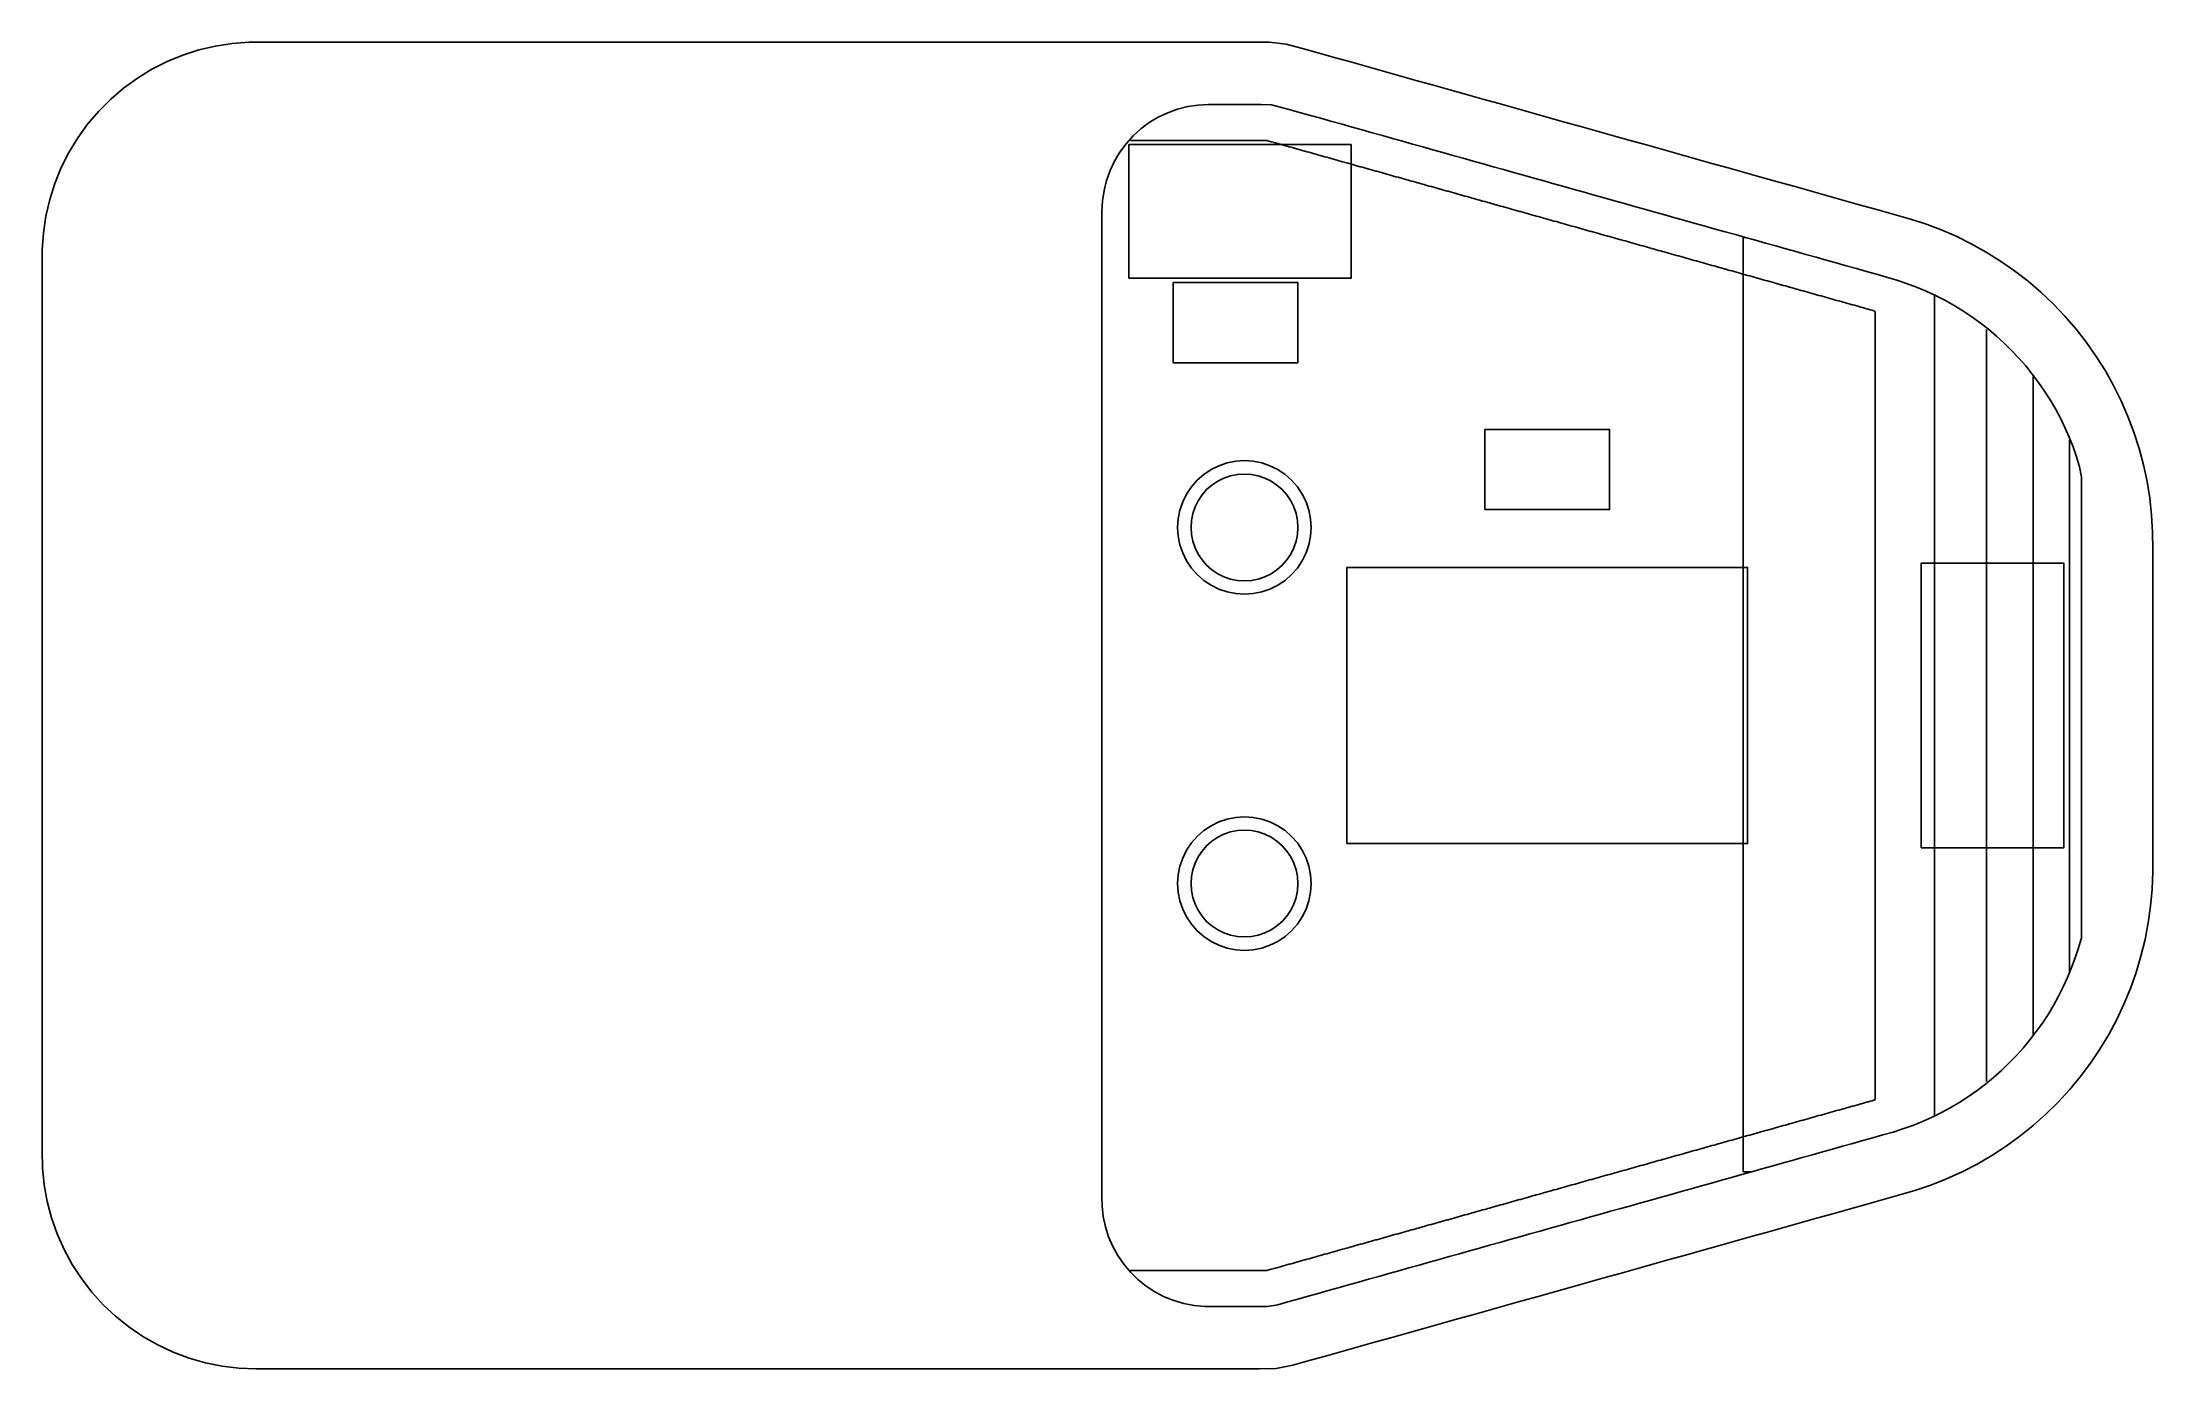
# Model space of a CAD drawing. Header units: millimetres. Extents: x -11.9 to 11.8, y -7.5 to 7.5.
import ezdxf

# ---------------------------------------------------------------- set-up
doc = ezdxf.new("R2010")
doc.units = ezdxf.units.MM
for name, color, linetype in [('ANTENNA', 7, 'Continuous'), ('BOARD_EDGE', 7, 'Continuous'), ('BT_PAD_ZONE', 7, 'Continuous'), ('POD_OUTLINE', 7, 'Continuous'), ('SKIN_FIXED', 7, 'Continuous'), ('SKIN_NO_METAL', 7, 'Continuous'), ('TOP_FIXED', 7, 'Continuous'), ('TOP_HMAX_0p83', 7, 'Continuous'), ('TOP_HMAX_1p00', 7, 'Continuous'), ('TOP_HMAX_1p20', 7, 'Continuous'), ('TOP_HMAX_1p40', 7, 'Continuous'), ('TOP_HMAX_1p60', 7, 'Continuous')]:
    doc.layers.add(name, color=color, linetype=linetype)

msp = doc.modelspace()

# ---------------------------------------------------------------- linework, layer by layer
at = {"layer": 'ANTENNA'}
msp.add_lwpolyline([(9.2, -1.6), (10.8, -1.6), (10.8, 1.6), (9.2, 1.6)], close=True, dxfattribs=at)
at = {"layer": 'BOARD_EDGE'}
msp.add_lwpolyline([(0, 5.55), (0, 5.4324), (0, 5.3148), (0, 5.1971), (0, 5.0795), (0, 4.9619), (0, 4.8443), (0, 4.7266), (0, 4.609), (0, 4.4914), (0, 4.3738), (0, 4.2561), (0, 4.1385), (0, 4.0209), (0, 3.9033), (0, 3.7856), (0, 3.668), (0, 3.5504), (0, 3.4328), (0, 3.3152), (0, 3.1975), (0, 3.0799), (0, 2.9623), (0, 2.8447), (0, 2.727), (0, 2.6094), (0, 2.4918), (0, 2.3742), (0, 2.2565), (0, 2.1389), (0, 2.0213), (0, 1.9037), (0, 1.786), (0, 1.6684), (0, 1.5508), (0, 1.4332), (0, 1.3156), (0, 1.1979), (0, 1.0803), (0, 0.9627), (0, 0.8451), (0, 0.7274), (0, 0.6098), (0, 0.4922), (0, 0.3746), (0, 0.2569), (0, 0.1393), (0, 0.0217), (0, -0.0959), (0, -0.2136), (0, -0.3312), (0, -0.4488), (0, -0.5664), (0, -0.684), (0, -0.8017), (0, -0.9193), (0, -1.0369), (0, -1.1545), (0, -1.2722), (0, -1.3898), (0, -1.5074), (0, -1.625), (0, -1.7427), (0, -1.8603), (0, -1.9779), (0, -2.0955), (0, -2.2132), (0, -2.3308), (0, -2.4484), (0, -2.566), (0, -2.6836), (0, -2.8013), (0, -2.9189), (0, -3.0365), (0, -3.1541), (0, -3.2718), (0, -3.3894), (0, -3.507), (0, -3.6246), (0, -3.7423), (0, -3.8599), (0, -3.9775), (0, -4.0951), (0, -4.2128), (0, -4.3304), (0, -4.448), (0, -4.5656), (0, -4.6832), (0, -4.8009), (0, -4.9185), (0, -5.0361), (0, -5.1537), (0, -5.2714), (0, -5.389), (0, -5.5066), (0.0023, -5.6242), (0.0153, -5.741), (0.0397, -5.8561), (0.0752, -5.9681), (0.1215, -6.0762), (0.1782, -6.1792), (0.2447, -6.2762), (0.3203, -6.3662), (0.4044, -6.4484), (0.4962, -6.5219), (0.5947, -6.5861), (0.699, -6.6404), (0.8081, -6.6842), (0.921, -6.7171), (1.0365, -6.7388), (1.1536, -6.7491), (1.2713, -6.75), (1.3889, -6.75), (1.5065, -6.75), (1.6241, -6.75), (1.7418, -6.75), (1.8594, -6.75), (1.9748, -6.73), (2.088, -6.6983), (2.2013, -6.6665), (2.3145, -6.6347), (2.4278, -6.6029), (2.541, -6.5711), (2.6543, -6.5394), (2.7675, -6.5076), (2.8808, -6.4758), (2.994, -6.444), (3.1073, -6.4123), (3.2205, -6.3805), (3.3338, -6.3487), (3.447, -6.3169), (3.5603, -6.2851), (3.6735, -6.2534), (3.7868, -6.2216), (3.9, -6.1898), (4.0133, -6.158), (4.1265, -6.1262), (4.2398, -6.0945), (4.353, -6.0627), (4.4662, -6.0309), (4.5795, -5.9991), (4.6927, -5.9673), (4.806, -5.9356), (4.9192, -5.9038), (5.0325, -5.872), (5.1457, -5.8402), (5.259, -5.8084), (5.3722, -5.7767), (5.4855, -5.7449), (5.5987, -5.7131), (5.712, -5.6813), (5.8252, -5.6496), (5.9385, -5.6178), (6.0517, -5.586), (6.165, -5.5542), (6.2782, -5.5224), (6.3915, -5.4907), (6.5047, -5.4589), (6.618, -5.4271), (6.7312, -5.3953), (6.8445, -5.3635), (6.9577, -5.3318), (7.071, -5.3), (7.1842, -5.2682), (7.2975, -5.2364), (7.4107, -5.2046), (7.524, -5.1729), (7.6372, -5.1411), (7.7505, -5.1093), (7.8637, -5.0775), (7.977, -5.0457), (8.0902, -5.014), (8.2035, -4.9822), (8.3167, -4.9504), (8.43, -4.9186), (8.5432, -4.8869), (8.6565, -4.8551), (8.7697, -4.8233), (8.8829, -4.7912), (8.995, -4.7555), (9.1056, -4.7157), (9.2147, -4.6717), (9.322, -4.6235), (9.4274, -4.5714), (9.5308, -4.5152), (9.6319, -4.4552), (9.7307, -4.3914), (9.8271, -4.3239), (9.9207, -4.2528), (10.0117, -4.1782), (10.0997, -4.1002), (10.1847, -4.0189), (10.2665, -3.9344), (10.3451, -3.8469), (10.4204, -3.7565), (10.4921, -3.6633), (10.5602, -3.5674), (10.6247, -3.4691), (10.6854, -3.3683), (10.7422, -3.2653), (10.7951, -3.1603), (10.8439, -3.0533), (10.8887, -2.9445), (10.9293, -2.8341), (10.9657, -2.7223), (10.9978, -2.6091), (11, -2.4918), (11, -2.3742), (11, -2.2565), (11, -2.1389), (11, -2.0213), (11, -1.9037), (11, -1.786), (11, -1.6684), (11, -1.5508), (11, -1.4332), (11, -1.3156), (11, -1.1979), (11, -1.0803), (11, -0.9627), (11, -0.8451), (11, -0.7274), (11, -0.6098), (11, -0.4922), (11, -0.3746), (11, -0.2569), (11, -0.1393), (11, -0.0217), (11, 0.0959), (11, 0.2136), (11, 0.3312), (11, 0.4488), (11, 0.5664), (11, 0.684), (11, 0.8017), (11, 0.9193), (11, 1.0369), (11, 1.1545), (11, 1.2722), (11, 1.3898), (11, 1.5074), (11, 1.625), (11, 1.7427), (11, 1.8603), (11, 1.9779), (11, 2.0955), (11, 2.2132), (11, 2.3308), (11, 2.4484), (11, 2.566), (10.978, 2.6807), (10.9432, 2.793), (10.9041, 2.904), (10.8609, 3.0134), (10.8136, 3.121), (10.7622, 3.2268), (10.7068, 3.3306), (10.6475, 3.4322), (10.5845, 3.5314), (10.5177, 3.6283), (10.4472, 3.7225), (10.3733, 3.8139), (10.2959, 3.9025), (10.2153, 3.9881), (10.1314, 4.0706), (10.0445, 4.1498), (9.9546, 4.2257), (9.8619, 4.2981), (9.7666, 4.3669), (9.6687, 4.4321), (9.5684, 4.4935), (9.4658, 4.5511), (9.3611, 4.6048), (9.2545, 4.6544), (9.146, 4.6999), (9.036, 4.7413), (8.9244, 4.7785), (8.8115, 4.8116), (8.6982, 4.8434), (8.585, 4.8751), (8.4717, 4.9069), (8.3585, 4.9387), (8.2452, 4.9705), (8.132, 5.0022), (8.0187, 5.034), (7.9055, 5.0658), (7.7923, 5.0976), (7.679, 5.1294), (7.5658, 5.1611), (7.4525, 5.1929), (7.3393, 5.2247), (7.226, 5.2565), (7.1128, 5.2883), (6.9995, 5.32), (6.8863, 5.3518), (6.773, 5.3836), (6.6598, 5.4154), (6.5465, 5.4472), (6.4333, 5.4789), (6.32, 5.5107), (6.2068, 5.5425), (6.0935, 5.5743), (5.9803, 5.6061), (5.867, 5.6378), (5.7538, 5.6696), (5.6405, 5.7014), (5.5273, 5.7332), (5.414, 5.7649), (5.3008, 5.7967), (5.1875, 5.8285), (5.0743, 5.8603), (4.961, 5.8921), (4.8478, 5.9238), (4.7345, 5.9556), (4.6213, 5.9874), (4.508, 6.0192), (4.3948, 6.051), (4.2815, 6.0827), (4.1683, 6.1145), (4.055, 6.1463), (3.9418, 6.1781), (3.8285, 6.2099), (3.7153, 6.2416), (3.602, 6.2734), (3.4888, 6.3052), (3.3755, 6.337), (3.2623, 6.3688), (3.149, 6.4005), (3.0358, 6.4323), (2.9225, 6.4641), (2.8093, 6.4959), (2.696, 6.5276), (2.5828, 6.5594), (2.4695, 6.5912), (2.3563, 6.623), (2.243, 6.6548), (2.1298, 6.6865), (2.0165, 6.7183), (1.9026, 6.7473), (1.7851, 6.75), (1.6675, 6.75), (1.5499, 6.75), (1.4323, 6.75), (1.3146, 6.75), (1.197, 6.75), (1.0796, 6.7439), (0.9633, 6.7264), (0.8493, 6.6976), (0.7387, 6.6578), (0.6325, 6.6073), (0.5318, 6.5467), (0.4374, 6.4765), (0.3504, 6.3975), (0.2716, 6.3103), (0.2016, 6.2158), (0.1413, 6.1149), (0.0911, 6.0085), (0.0515, 5.8978), (0.023, 5.7837), (0.0058, 5.6674)], close=True, dxfattribs=at)
at = {"layer": 'BT_PAD_ZONE'}
msp.add_lwpolyline([(0.3, 4.8), (2.8, 4.8), (2.8, 6.3), (0.3, 6.3)], close=True, dxfattribs=at)
at = {"layer": 'POD_OUTLINE'}
msp.add_lwpolyline([(-9.5, -7.45), (-9.3091, -7.45), (-9.1182, -7.45), (-8.9272, -7.45), (-8.7363, -7.45), (-8.5454, -7.45), (-8.3545, -7.45), (-8.1636, -7.45), (-7.9727, -7.45), (-7.7817, -7.45), (-7.5908, -7.45), (-7.3999, -7.45), (-7.209, -7.45), (-7.0181, -7.45), (-6.8271, -7.45), (-6.6362, -7.45), (-6.4453, -7.45), (-6.2544, -7.45), (-6.0635, -7.45), (-5.8726, -7.45), (-5.6816, -7.45), (-5.4907, -7.45), (-5.2998, -7.45), (-5.1089, -7.45), (-4.918, -7.45), (-4.727, -7.45), (-4.5361, -7.45), (-4.3452, -7.45), (-4.1543, -7.45), (-3.9634, -7.45), (-3.7725, -7.45), (-3.5815, -7.45), (-3.3906, -7.45), (-3.1997, -7.45), (-3.0088, -7.45), (-2.8179, -7.45), (-2.6269, -7.45), (-2.436, -7.45), (-2.2451, -7.45), (-2.0542, -7.45), (-1.8633, -7.45), (-1.6724, -7.45), (-1.4814, -7.45), (-1.2905, -7.45), (-1.0996, -7.45), (-0.9087, -7.45), (-0.7178, -7.45), (-0.5268, -7.45), (-0.3359, -7.45), (-0.145, -7.45), (0.0459, -7.45), (0.2368, -7.45), (0.4277, -7.45), (0.6187, -7.45), (0.8096, -7.45), (1.0005, -7.45), (1.1914, -7.45), (1.3823, -7.45), (1.5732, -7.45), (1.7642, -7.45), (1.955, -7.4457), (2.1422, -7.4101), (2.326, -7.3585), (2.5099, -7.3069), (2.6937, -7.2553), (2.8775, -7.2038), (3.0613, -7.1522), (3.2451, -7.1006), (3.429, -7.049), (3.6128, -6.9974), (3.7966, -6.9459), (3.9804, -6.8943), (4.1642, -6.8427), (4.348, -6.7911), (4.5319, -6.7395), (4.7157, -6.6879), (4.8995, -6.6364), (5.0833, -6.5848), (5.2671, -6.5332), (5.451, -6.4816), (5.6348, -6.43), (5.8186, -6.3785), (6.0024, -6.3269), (6.1862, -6.2753), (6.37, -6.2237), (6.5539, -6.1721), (6.7377, -6.1205), (6.9215, -6.069), (7.1053, -6.0174), (7.2891, -5.9658), (7.473, -5.9142), (7.6568, -5.8626), (7.8406, -5.8111), (8.0244, -5.7595), (8.2082, -5.7079), (8.392, -5.6563), (8.5759, -5.6047), (8.7597, -5.5532), (8.9435, -5.5016), (9.1269, -5.4486), (9.3077, -5.3874), (9.4853, -5.3173), (9.6591, -5.2383), (9.8287, -5.1506), (9.9936, -5.0546), (10.1536, -4.9504), (10.3081, -4.8383), (10.4568, -4.7186), (10.5993, -4.5915), (10.7352, -4.4575), (10.8642, -4.3168), (10.986, -4.1698), (11.1003, -4.0169), (11.2067, -3.8584), (11.3051, -3.6948), (11.3951, -3.5264), (11.4765, -3.3538), (11.5492, -3.1772), (11.6129, -2.9973), (11.6675, -2.8144), (11.7128, -2.6289), (11.7488, -2.4414), (11.7753, -2.2524), (11.7922, -2.0623), (11.7996, -1.8715), (11.8, -1.6806), (11.8, -1.4897), (11.8, -1.2987), (11.8, -1.1078), (11.8, -0.9169), (11.8, -0.726), (11.8, -0.5351), (11.8, -0.3442), (11.8, -0.1532), (11.8, 0.0377), (11.8, 0.2286), (11.8, 0.4195), (11.8, 0.6104), (11.8, 0.8014), (11.8, 0.9923), (11.8, 1.1832), (11.8, 1.3741), (11.8, 1.565), (11.8, 1.7559), (11.7979, 1.9468), (11.7867, 2.1374), (11.7659, 2.3272), (11.7357, 2.5157), (11.696, 2.7024), (11.647, 2.8869), (11.5888, 3.0687), (11.5216, 3.2474), (11.4454, 3.4224), (11.3606, 3.5934), (11.2672, 3.7599), (11.1657, 3.9216), (11.0561, 4.0779), (10.9388, 4.2285), (10.8141, 4.3731), (10.6824, 4.5112), (10.5438, 4.6425), (10.3988, 4.7667), (10.2478, 4.8834), (10.0911, 4.9925), (9.9291, 5.0935), (9.7622, 5.1862), (9.5909, 5.2705), (9.4156, 5.346), (9.2367, 5.4127), (9.0547, 5.4702), (8.8709, 5.5219), (8.6871, 5.5735), (8.5033, 5.6251), (8.3195, 5.6767), (8.1357, 5.7283), (7.9519, 5.7798), (7.768, 5.8314), (7.5842, 5.883), (7.4004, 5.9346), (7.2166, 5.9862), (7.0328, 6.0377), (6.8489, 6.0893), (6.6651, 6.1409), (6.4813, 6.1925), (6.2975, 6.2441), (6.1137, 6.2957), (5.9299, 6.3472), (5.746, 6.3988), (5.5622, 6.4504), (5.3784, 6.502), (5.1946, 6.5536), (5.0108, 6.6051), (4.8269, 6.6567), (4.6431, 6.7083), (4.4593, 6.7599), (4.2755, 6.8115), (4.0917, 6.8631), (3.9079, 6.9146), (3.724, 6.9662), (3.5402, 7.0178), (3.3564, 7.0694), (3.1726, 7.121), (2.9888, 7.1725), (2.8049, 7.2241), (2.6211, 7.2757), (2.4373, 7.3273), (2.2535, 7.3789), (2.0691, 7.4284), (1.8797, 7.4498), (1.6888, 7.45), (1.4979, 7.45), (1.307, 7.45), (1.1161, 7.45), (0.9251, 7.45), (0.7342, 7.45), (0.5433, 7.45), (0.3524, 7.45), (0.1615, 7.45), (-0.0295, 7.45), (-0.2204, 7.45), (-0.4113, 7.45), (-0.6022, 7.45), (-0.7931, 7.45), (-0.984, 7.45), (-1.175, 7.45), (-1.3659, 7.45), (-1.5568, 7.45), (-1.7477, 7.45), (-1.9386, 7.45), (-2.1296, 7.45), (-2.3205, 7.45), (-2.5114, 7.45), (-2.7023, 7.45), (-2.8932, 7.45), (-3.0841, 7.45), (-3.2751, 7.45), (-3.466, 7.45), (-3.6569, 7.45), (-3.8478, 7.45), (-4.0387, 7.45), (-4.2297, 7.45), (-4.4206, 7.45), (-4.6115, 7.45), (-4.8024, 7.45), (-4.9933, 7.45), (-5.1842, 7.45), (-5.3752, 7.45), (-5.5661, 7.45), (-5.757, 7.45), (-5.9479, 7.45), (-6.1388, 7.45), (-6.3297, 7.45), (-6.5207, 7.45), (-6.7116, 7.45), (-6.9025, 7.45), (-7.0934, 7.45), (-7.2843, 7.45), (-7.4753, 7.45), (-7.6662, 7.45), (-7.8571, 7.45), (-8.048, 7.45), (-8.2389, 7.45), (-8.4298, 7.45), (-8.6208, 7.45), (-8.8117, 7.45), (-9.0026, 7.45), (-9.1935, 7.45), (-9.3844, 7.45), (-9.5753, 7.4488), (-9.7657, 7.4352), (-9.9544, 7.4066), (-10.1403, 7.363), (-10.322, 7.3048), (-10.4986, 7.2324), (-10.6689, 7.1461), (-10.8318, 7.0466), (-10.9862, 6.9345), (-11.1313, 6.8104), (-11.266, 6.6752), (-11.3896, 6.5297), (-11.5012, 6.3749), (-11.6001, 6.2117), (-11.6858, 6.0411), (-11.7576, 5.8643), (-11.8152, 5.6823), (-11.8581, 5.4963), (-11.8861, 5.3075), (-11.8991, 5.1171), (-11.9, 4.9262), (-11.9, 4.7353), (-11.9, 4.5444), (-11.9, 4.3534), (-11.9, 4.1625), (-11.9, 3.9716), (-11.9, 3.7807), (-11.9, 3.5898), (-11.9, 3.3988), (-11.9, 3.2079), (-11.9, 3.017), (-11.9, 2.8261), (-11.9, 2.6352), (-11.9, 2.4443), (-11.9, 2.2533), (-11.9, 2.0624), (-11.9, 1.8715), (-11.9, 1.6806), (-11.9, 1.4897), (-11.9, 1.2987), (-11.9, 1.1078), (-11.9, 0.9169), (-11.9, 0.726), (-11.9, 0.5351), (-11.9, 0.3442), (-11.9, 0.1532), (-11.9, -0.0377), (-11.9, -0.2286), (-11.9, -0.4195), (-11.9, -0.6104), (-11.9, -0.8014), (-11.9, -0.9923), (-11.9, -1.1832), (-11.9, -1.3741), (-11.9, -1.565), (-11.9, -1.7559), (-11.9, -1.9469), (-11.9, -2.1378), (-11.9, -2.3287), (-11.9, -2.5196), (-11.9, -2.7105), (-11.9, -2.9015), (-11.9, -3.0924), (-11.9, -3.2833), (-11.9, -3.4742), (-11.9, -3.6651), (-11.9, -3.856), (-11.9, -4.047), (-11.9, -4.2379), (-11.9, -4.4288), (-11.9, -4.6197), (-11.9, -4.8106), (-11.9, -5.0015), (-11.8958, -5.1924), (-11.8769, -5.3823), (-11.843, -5.5701), (-11.7942, -5.7547), (-11.731, -5.9348), (-11.6536, -6.1093), (-11.5626, -6.277), (-11.4586, -6.4371), (-11.3422, -6.5883), (-11.2141, -6.7298), (-11.0752, -6.8607), (-10.9263, -6.9802), (-10.7684, -7.0874), (-10.6025, -7.1818), (-10.4296, -7.2626), (-10.2509, -7.3295), (-10.0673, -7.382), (-9.8802, -7.4197), (-9.6907, -7.4424)], close=True, dxfattribs=at)
at = {"layer": 'SKIN_FIXED'}
for points in [[(4.3, 2.2), (5.7, 2.2), (5.7, 3.1), (4.3, 3.1)], [(2.35, 2), (2.3436, 2.0979), (2.3244, 2.1941), (2.2929, 2.287), (2.2495, 2.375), (2.195, 2.4566), (2.1303, 2.5303), (2.0566, 2.595), (1.975, 2.6495), (1.887, 2.6929), (1.7941, 2.7244), (1.6979, 2.7436), (1.6, 2.75), (1.5021, 2.7436), (1.4059, 2.7244), (1.313, 2.6929), (1.225, 2.6495), (1.1434, 2.595), (1.0697, 2.5303), (1.005, 2.4566), (0.9505, 2.375), (0.9071, 2.287), (0.8756, 2.1941), (0.8564, 2.0979), (0.85, 2), (0.8564, 1.9021), (0.8756, 1.8059), (0.9071, 1.713), (0.9505, 1.625), (1.005, 1.5434), (1.0697, 1.4697), (1.1434, 1.405), (1.225, 1.3505), (1.313, 1.3071), (1.4059, 1.2756), (1.5021, 1.2564), (1.6, 1.25), (1.6979, 1.2564), (1.7941, 1.2756), (1.887, 1.3071), (1.975, 1.3505), (2.0566, 1.405), (2.1303, 1.4697), (2.195, 1.5434), (2.2495, 1.625), (2.2929, 1.713), (2.3244, 1.8059), (2.3436, 1.9021)], [(2.2, 2), (2.1949, 2.0783), (2.1796, 2.1553), (2.1543, 2.2296), (2.1196, 2.3), (2.076, 2.3653), (2.0243, 2.4243), (1.9653, 2.476), (1.9, 2.5196), (1.8296, 2.5543), (1.7553, 2.5796), (1.6783, 2.5949), (1.6, 2.6), (1.5217, 2.5949), (1.4447, 2.5796), (1.3704, 2.5543), (1.3, 2.5196), (1.2347, 2.476), (1.1757, 2.4243), (1.124, 2.3653), (1.0804, 2.3), (1.0457, 2.2296), (1.0204, 2.1553), (1.0051, 2.0783), (1, 2), (1.0051, 1.9217), (1.0204, 1.8447), (1.0457, 1.7704), (1.0804, 1.7), (1.124, 1.6347), (1.1757, 1.5757), (1.2347, 1.524), (1.3, 1.4804), (1.3704, 1.4457), (1.4447, 1.4204), (1.5217, 1.4051), (1.6, 1.4), (1.6783, 1.4051), (1.7553, 1.4204), (1.8296, 1.4457), (1.9, 1.4804), (1.9653, 1.524), (2.0243, 1.5757), (2.076, 1.6347), (2.1196, 1.7), (2.1543, 1.7704), (2.1796, 1.8447), (2.1949, 1.9217)], [(2.75, -1.55), (7.25, -1.55), (7.25, 1.55), (2.75, 1.55)], [(2.35, -2), (2.3436, -1.9021), (2.3244, -1.8059), (2.2929, -1.713), (2.2495, -1.625), (2.195, -1.5434), (2.1303, -1.4697), (2.0566, -1.405), (1.975, -1.3505), (1.887, -1.3071), (1.7941, -1.2756), (1.6979, -1.2564), (1.6, -1.25), (1.5021, -1.2564), (1.4059, -1.2756), (1.313, -1.3071), (1.225, -1.3505), (1.1434, -1.405), (1.0697, -1.4697), (1.005, -1.5434), (0.9505, -1.625), (0.9071, -1.713), (0.8756, -1.8059), (0.8564, -1.9021), (0.85, -2), (0.8564, -2.0979), (0.8756, -2.1941), (0.9071, -2.287), (0.9505, -2.375), (1.005, -2.4566), (1.0697, -2.5303), (1.1434, -2.595), (1.225, -2.6495), (1.313, -2.6929), (1.4059, -2.7244), (1.5021, -2.7436), (1.6, -2.75), (1.6979, -2.7436), (1.7941, -2.7244), (1.887, -2.6929), (1.975, -2.6495), (2.0566, -2.595), (2.1303, -2.5303), (2.195, -2.4566), (2.2495, -2.375), (2.2929, -2.287), (2.3244, -2.1941), (2.3436, -2.0979)], [(2.2, -2), (2.1949, -1.9217), (2.1796, -1.8447), (2.1543, -1.7704), (2.1196, -1.7), (2.076, -1.6347), (2.0243, -1.5757), (1.9653, -1.524), (1.9, -1.4804), (1.8296, -1.4457), (1.7553, -1.4204), (1.6783, -1.4051), (1.6, -1.4), (1.5217, -1.4051), (1.4447, -1.4204), (1.3704, -1.4457), (1.3, -1.4804), (1.2347, -1.524), (1.1757, -1.5757), (1.124, -1.6347), (1.0804, -1.7), (1.0457, -1.7704), (1.0204, -1.8447), (1.0051, -1.9217), (1, -2), (1.0051, -2.0783), (1.0204, -2.1553), (1.0457, -2.2296), (1.0804, -2.3), (1.124, -2.3653), (1.1757, -2.4243), (1.2347, -2.476), (1.3, -2.5196), (1.3704, -2.5543), (1.4447, -2.5796), (1.5217, -2.5949), (1.6, -2.6), (1.6783, -2.5949), (1.7553, -2.5796), (1.8296, -2.5543), (1.9, -2.5196), (1.9653, -2.476), (2.0243, -2.4243), (2.076, -2.3653), (2.1196, -2.3), (2.1543, -2.2296), (2.1796, -2.1553), (2.1949, -2.0783)]]:
    msp.add_lwpolyline(points, close=True, dxfattribs=at)
at = {"layer": 'SKIN_NO_METAL'}
msp.add_lwpolyline([(7.2, -5.2364), (7.2975, -5.2364), (7.4107, -5.2046), (7.524, -5.1729), (7.6372, -5.1411), (7.7505, -5.1093), (7.8637, -5.0775), (7.977, -5.0457), (8.0902, -5.014), (8.2035, -4.9822), (8.3167, -4.9504), (8.43, -4.9186), (8.5432, -4.8869), (8.6565, -4.8551), (8.7697, -4.8233), (8.8829, -4.7912), (8.995, -4.7555), (9.1056, -4.7157), (9.2147, -4.6717), (9.322, -4.6235), (9.4274, -4.5714), (9.5308, -4.5152), (9.6319, -4.4552), (9.7307, -4.3914), (9.8271, -4.3239), (9.9207, -4.2528), (10.0117, -4.1782), (10.0997, -4.1002), (10.1847, -4.0189), (10.2665, -3.9344), (10.3451, -3.8469), (10.4204, -3.7565), (10.4921, -3.6633), (10.5602, -3.5674), (10.6247, -3.4691), (10.6854, -3.3683), (10.7422, -3.2653), (10.7951, -3.1603), (10.8439, -3.0533), (10.8887, -2.9445), (10.9293, -2.8341), (10.9657, -2.7223), (10.9978, -2.6091), (11, -2.4918), (11, -2.3742), (11, -2.2565), (11, -2.1389), (11, -2.0213), (11, -1.9037), (11, -1.786), (11, -1.6684), (11, -1.5508), (11, -1.4332), (11, -1.3156), (11, -1.1979), (11, -1.0803), (11, -0.9627), (11, -0.8451), (11, -0.7274), (11, -0.6098), (11, -0.4922), (11, -0.3746), (11, -0.2569), (11, -0.1393), (11, -0.0217), (11, 0.0959), (11, 0.2136), (11, 0.3312), (11, 0.4488), (11, 0.5664), (11, 0.684), (11, 0.8017), (11, 0.9193), (11, 1.0369), (11, 1.1545), (11, 1.2722), (11, 1.3898), (11, 1.5074), (11, 1.625), (11, 1.7427), (11, 1.8603), (11, 1.9779), (11, 2.0955), (11, 2.2132), (11, 2.3308), (11, 2.4484), (11, 2.566), (10.978, 2.6807), (10.9432, 2.793), (10.9041, 2.904), (10.8609, 3.0134), (10.8136, 3.121), (10.7622, 3.2268), (10.7068, 3.3306), (10.6475, 3.4322), (10.5845, 3.5314), (10.5177, 3.6283), (10.4472, 3.7225), (10.3733, 3.8139), (10.2959, 3.9025), (10.2153, 3.9881), (10.1314, 4.0706), (10.0445, 4.1498), (9.9546, 4.2257), (9.8619, 4.2981), (9.7666, 4.3669), (9.6687, 4.4321), (9.5684, 4.4935), (9.4658, 4.5511), (9.3611, 4.6048), (9.2545, 4.6544), (9.146, 4.6999), (9.036, 4.7413), (8.9244, 4.7785), (8.8115, 4.8116), (8.6982, 4.8434), (8.585, 4.8751), (8.4717, 4.9069), (8.3585, 4.9387), (8.2452, 4.9705), (8.132, 5.0022), (8.0187, 5.034), (7.9055, 5.0658), (7.7923, 5.0976), (7.679, 5.1294), (7.5658, 5.1611), (7.4525, 5.1929), (7.3393, 5.2247), (7.226, 5.2565), (7.2, 5.2565)], close=True, dxfattribs=at)
at = {"layer": 'TOP_FIXED'}
msp.add_lwpolyline([(0.8, 3.85), (2.2, 3.85), (2.2, 4.75), (0.8, 4.75)], close=True, dxfattribs=at)
at = {"layer": 'TOP_HMAX_0p83'}
msp.add_lwpolyline([(10.8654, -2.9846), (10.8654, -2.975), (10.8654, -2.95), (10.8654, -2.925), (10.8654, -2.9), (10.8654, -2.875), (10.8654, -2.85), (10.8654, -2.825), (10.8654, -2.8), (10.8654, -2.775), (10.8654, -2.75), (10.8654, -2.725), (10.8654, -2.7), (10.8654, -2.675), (10.8654, -2.65), (10.8654, -2.625), (10.8654, -2.6), (10.8654, -2.575), (10.8654, -2.55), (10.8654, -2.525), (10.8654, -2.5), (10.8654, -2.475), (10.8654, -2.45), (10.8654, -2.425), (10.8654, -2.4), (10.8654, -2.375), (10.8654, -2.35), (10.8654, -2.325), (10.8654, -2.3), (10.8654, -2.275), (10.8654, -2.25), (10.8654, -2.225), (10.8654, -2.2), (10.8654, -2.175), (10.8654, -2.15), (10.8654, -2.125), (10.8654, -2.1), (10.8654, -2.075), (10.8654, -2.05), (10.8654, -2.025), (10.8654, -2), (10.8654, -1.975), (10.8654, -1.95), (10.8654, -1.925), (10.8654, -1.9), (10.8654, -1.875), (10.8654, -1.85), (10.8654, -1.825), (10.8654, -1.8), (10.8654, -1.775), (10.8654, -1.75), (10.8654, -1.725), (10.8654, -1.7), (10.8654, -1.675), (10.8654, -1.65), (10.8654, -1.625), (10.8654, -1.6), (10.8654, -1.575), (10.8654, -1.55), (10.8654, -1.525), (10.8654, -1.5), (10.8654, -1.475), (10.8654, -1.45), (10.8654, -1.425), (10.8654, -1.4), (10.8654, -1.375), (10.8654, -1.35), (10.8654, -1.325), (10.8654, -1.3), (10.8654, -1.275), (10.8654, -1.25), (10.8654, -1.225), (10.8654, -1.2), (10.8654, -1.175), (10.8654, -1.15), (10.8654, -1.125), (10.8654, -1.1), (10.8654, -1.075), (10.8654, -1.05), (10.8654, -1.025), (10.8654, -1), (10.8654, -0.975), (10.8654, -0.95), (10.8654, -0.925), (10.8654, -0.9), (10.8654, -0.875), (10.8654, -0.85), (10.8654, -0.825), (10.8654, -0.8), (10.8654, -0.775), (10.8654, -0.75), (10.8654, -0.725), (10.8654, -0.7), (10.8654, -0.675), (10.8654, -0.65), (10.8654, -0.625), (10.8654, -0.6), (10.8654, -0.575), (10.8654, -0.55), (10.8654, -0.525), (10.8654, -0.5), (10.8654, -0.475), (10.8654, -0.45), (10.8654, -0.425), (10.8654, -0.4), (10.8654, -0.375), (10.8654, -0.35), (10.8654, -0.325), (10.8654, -0.3), (10.8654, -0.275), (10.8654, -0.25), (10.8654, -0.225), (10.8654, -0.2), (10.8654, -0.175), (10.8654, -0.15), (10.8654, -0.125), (10.8654, -0.1), (10.8654, -0.075), (10.8654, -0.05), (10.8654, -0.025), (10.8654, 0), (10.8654, 0.025), (10.8654, 0.05), (10.8654, 0.075), (10.8654, 0.1), (10.8654, 0.125), (10.8654, 0.15), (10.8654, 0.175), (10.8654, 0.2), (10.8654, 0.225), (10.8654, 0.25), (10.8654, 0.275), (10.8654, 0.3), (10.8654, 0.325), (10.8654, 0.35), (10.8654, 0.375), (10.8654, 0.4), (10.8654, 0.425), (10.8654, 0.45), (10.8654, 0.475), (10.8654, 0.5), (10.8654, 0.525), (10.8654, 0.55), (10.8654, 0.575), (10.8654, 0.6), (10.8654, 0.625), (10.8654, 0.65), (10.8654, 0.675), (10.8654, 0.7), (10.8654, 0.725), (10.8654, 0.75), (10.8654, 0.775), (10.8654, 0.8), (10.8654, 0.825), (10.8654, 0.85), (10.8654, 0.875), (10.8654, 0.9), (10.8654, 0.925), (10.8654, 0.95), (10.8654, 0.975), (10.8654, 1), (10.8654, 1.025), (10.8654, 1.05), (10.8654, 1.075), (10.8654, 1.1), (10.8654, 1.125), (10.8654, 1.15), (10.8654, 1.175), (10.8654, 1.2), (10.8654, 1.225), (10.8654, 1.25), (10.8654, 1.275), (10.8654, 1.3), (10.8654, 1.325), (10.8654, 1.35), (10.8654, 1.375), (10.8654, 1.4), (10.8654, 1.425), (10.8654, 1.45), (10.8654, 1.475), (10.8654, 1.5), (10.8654, 1.525), (10.8654, 1.55), (10.8654, 1.575), (10.8654, 1.6), (10.8654, 1.625), (10.8654, 1.65), (10.8654, 1.675), (10.8654, 1.7), (10.8654, 1.725), (10.8654, 1.75), (10.8654, 1.775), (10.8654, 1.8), (10.8654, 1.825), (10.8654, 1.85), (10.8654, 1.875), (10.8654, 1.9), (10.8654, 1.925), (10.8654, 1.95), (10.8654, 1.975), (10.8654, 2), (10.8654, 2.025), (10.8654, 2.05), (10.8654, 2.075), (10.8654, 2.1), (10.8654, 2.125), (10.8654, 2.15), (10.8654, 2.175), (10.8654, 2.2), (10.8654, 2.225), (10.8654, 2.25), (10.8654, 2.275), (10.8654, 2.3), (10.8654, 2.325), (10.8654, 2.35), (10.8654, 2.375), (10.8654, 2.4), (10.8654, 2.425), (10.8654, 2.45), (10.8654, 2.475), (10.8654, 2.5), (10.8654, 2.525), (10.8654, 2.55), (10.8654, 2.575), (10.8654, 2.6), (10.8654, 2.625), (10.8654, 2.65), (10.8654, 2.675), (10.8654, 2.7), (10.8654, 2.725), (10.8654, 2.75), (10.8654, 2.775), (10.8654, 2.8), (10.8654, 2.825), (10.8654, 2.85), (10.8654, 2.875), (10.8654, 2.9), (10.8654, 2.925), (10.8654, 2.95), (10.8654, 2.975), (10.8654, 2.9846)], dxfattribs=at)
at = {"layer": 'TOP_HMAX_1p00'}
msp.add_lwpolyline([(10.4565, -3.6935), (10.4565, -3.675), (10.4565, -3.65), (10.4565, -3.625), (10.4565, -3.6), (10.4565, -3.575), (10.4565, -3.55), (10.4565, -3.525), (10.4565, -3.5), (10.4565, -3.475), (10.4565, -3.45), (10.4565, -3.425), (10.4565, -3.4), (10.4565, -3.375), (10.4565, -3.35), (10.4565, -3.325), (10.4565, -3.3), (10.4565, -3.275), (10.4565, -3.25), (10.4565, -3.225), (10.4565, -3.2), (10.4565, -3.175), (10.4565, -3.15), (10.4565, -3.125), (10.4565, -3.1), (10.4565, -3.075), (10.4565, -3.05), (10.4565, -3.025), (10.4565, -3), (10.4565, -2.975), (10.4565, -2.95), (10.4565, -2.925), (10.4565, -2.9), (10.4565, -2.875), (10.4565, -2.85), (10.4565, -2.825), (10.4565, -2.8), (10.4565, -2.775), (10.4565, -2.75), (10.4565, -2.725), (10.4565, -2.7), (10.4565, -2.675), (10.4565, -2.65), (10.4565, -2.625), (10.4565, -2.6), (10.4565, -2.575), (10.4565, -2.55), (10.4565, -2.525), (10.4565, -2.5), (10.4565, -2.475), (10.4565, -2.45), (10.4565, -2.425), (10.4565, -2.4), (10.4565, -2.375), (10.4565, -2.35), (10.4565, -2.325), (10.4565, -2.3), (10.4565, -2.275), (10.4565, -2.25), (10.4565, -2.225), (10.4565, -2.2), (10.4565, -2.175), (10.4565, -2.15), (10.4565, -2.125), (10.4565, -2.1), (10.4565, -2.075), (10.4565, -2.05), (10.4565, -2.025), (10.4565, -2), (10.4565, -1.975), (10.4565, -1.95), (10.4565, -1.925), (10.4565, -1.9), (10.4565, -1.875), (10.4565, -1.85), (10.4565, -1.825), (10.4565, -1.8), (10.4565, -1.775), (10.4565, -1.75), (10.4565, -1.725), (10.4565, -1.7), (10.4565, -1.675), (10.4565, -1.65), (10.4565, -1.625), (10.4565, -1.6), (10.4565, -1.575), (10.4565, -1.55), (10.4565, -1.525), (10.4565, -1.5), (10.4565, -1.475), (10.4565, -1.45), (10.4565, -1.425), (10.4565, -1.4), (10.4565, -1.375), (10.4565, -1.35), (10.4565, -1.325), (10.4565, -1.3), (10.4565, -1.275), (10.4565, -1.25), (10.4565, -1.225), (10.4565, -1.2), (10.4565, -1.175), (10.4565, -1.15), (10.4565, -1.125), (10.4565, -1.1), (10.4565, -1.075), (10.4565, -1.05), (10.4565, -1.025), (10.4565, -1), (10.4565, -0.975), (10.4565, -0.95), (10.4565, -0.925), (10.4565, -0.9), (10.4565, -0.875), (10.4565, -0.85), (10.4565, -0.825), (10.4565, -0.8), (10.4565, -0.775), (10.4565, -0.75), (10.4565, -0.725), (10.4565, -0.7), (10.4565, -0.675), (10.4565, -0.65), (10.4565, -0.625), (10.4565, -0.6), (10.4565, -0.575), (10.4565, -0.55), (10.4565, -0.525), (10.4565, -0.5), (10.4565, -0.475), (10.4565, -0.45), (10.4565, -0.425), (10.4565, -0.4), (10.4565, -0.375), (10.4565, -0.35), (10.4565, -0.325), (10.4565, -0.3), (10.4565, -0.275), (10.4565, -0.25), (10.4565, -0.225), (10.4565, -0.2), (10.4565, -0.175), (10.4565, -0.15), (10.4565, -0.125), (10.4565, -0.1), (10.4565, -0.075), (10.4565, -0.05), (10.4565, -0.025), (10.4565, 0), (10.4565, 0.025), (10.4565, 0.05), (10.4565, 0.075), (10.4565, 0.1), (10.4565, 0.125), (10.4565, 0.15), (10.4565, 0.175), (10.4565, 0.2), (10.4565, 0.225), (10.4565, 0.25), (10.4565, 0.275), (10.4565, 0.3), (10.4565, 0.325), (10.4565, 0.35), (10.4565, 0.375), (10.4565, 0.4), (10.4565, 0.425), (10.4565, 0.45), (10.4565, 0.475), (10.4565, 0.5), (10.4565, 0.525), (10.4565, 0.55), (10.4565, 0.575), (10.4565, 0.6), (10.4565, 0.625), (10.4565, 0.65), (10.4565, 0.675), (10.4565, 0.7), (10.4565, 0.725), (10.4565, 0.75), (10.4565, 0.775), (10.4565, 0.8), (10.4565, 0.825), (10.4565, 0.85), (10.4565, 0.875), (10.4565, 0.9), (10.4565, 0.925), (10.4565, 0.95), (10.4565, 0.975), (10.4565, 1), (10.4565, 1.025), (10.4565, 1.05), (10.4565, 1.075), (10.4565, 1.1), (10.4565, 1.125), (10.4565, 1.15), (10.4565, 1.175), (10.4565, 1.2), (10.4565, 1.225), (10.4565, 1.25), (10.4565, 1.275), (10.4565, 1.3), (10.4565, 1.325), (10.4565, 1.35), (10.4565, 1.375), (10.4565, 1.4), (10.4565, 1.425), (10.4565, 1.45), (10.4565, 1.475), (10.4565, 1.5), (10.4565, 1.525), (10.4565, 1.55), (10.4565, 1.575), (10.4565, 1.6), (10.4565, 1.625), (10.4565, 1.65), (10.4565, 1.675), (10.4565, 1.7), (10.4565, 1.725), (10.4565, 1.75), (10.4565, 1.775), (10.4565, 1.8), (10.4565, 1.825), (10.4565, 1.85), (10.4565, 1.875), (10.4565, 1.9), (10.4565, 1.925), (10.4565, 1.95), (10.4565, 1.975), (10.4565, 2), (10.4565, 2.025), (10.4565, 2.05), (10.4565, 2.075), (10.4565, 2.1), (10.4565, 2.125), (10.4565, 2.15), (10.4565, 2.175), (10.4565, 2.2), (10.4565, 2.225), (10.4565, 2.25), (10.4565, 2.275), (10.4565, 2.3), (10.4565, 2.325), (10.4565, 2.35), (10.4565, 2.375), (10.4565, 2.4), (10.4565, 2.425), (10.4565, 2.45), (10.4565, 2.475), (10.4565, 2.5), (10.4565, 2.525), (10.4565, 2.55), (10.4565, 2.575), (10.4565, 2.6), (10.4565, 2.625), (10.4565, 2.65), (10.4565, 2.675), (10.4565, 2.7), (10.4565, 2.725), (10.4565, 2.75), (10.4565, 2.775), (10.4565, 2.8), (10.4565, 2.825), (10.4565, 2.85), (10.4565, 2.875), (10.4565, 2.9), (10.4565, 2.925), (10.4565, 2.95), (10.4565, 2.975), (10.4565, 3), (10.4565, 3.025), (10.4565, 3.05), (10.4565, 3.075), (10.4565, 3.1), (10.4565, 3.125), (10.4565, 3.15), (10.4565, 3.175), (10.4565, 3.2), (10.4565, 3.225), (10.4565, 3.25), (10.4565, 3.275), (10.4565, 3.3), (10.4565, 3.325), (10.4565, 3.35), (10.4565, 3.375), (10.4565, 3.4), (10.4565, 3.425), (10.4565, 3.45), (10.4565, 3.475), (10.4565, 3.5), (10.4565, 3.525), (10.4565, 3.55), (10.4565, 3.575), (10.4565, 3.6), (10.4565, 3.625), (10.4565, 3.65), (10.4565, 3.675), (10.4565, 3.6935)], dxfattribs=at)
at = {"layer": 'TOP_HMAX_1p20'}
msp.add_lwpolyline([(9.9326, -4.225), (9.9326, -4.2), (9.9326, -4.175), (9.9326, -4.15), (9.9326, -4.125), (9.9326, -4.1), (9.9326, -4.075), (9.9326, -4.05), (9.9326, -4.025), (9.9326, -4), (9.9326, -3.975), (9.9326, -3.95), (9.9326, -3.925), (9.9326, -3.9), (9.9326, -3.875), (9.9326, -3.85), (9.9326, -3.825), (9.9326, -3.8), (9.9326, -3.775), (9.9326, -3.75), (9.9326, -3.725), (9.9326, -3.7), (9.9326, -3.675), (9.9326, -3.65), (9.9326, -3.625), (9.9326, -3.6), (9.9326, -3.575), (9.9326, -3.55), (9.9326, -3.525), (9.9326, -3.5), (9.9326, -3.475), (9.9326, -3.45), (9.9326, -3.425), (9.9326, -3.4), (9.9326, -3.375), (9.9326, -3.35), (9.9326, -3.325), (9.9326, -3.3), (9.9326, -3.275), (9.9326, -3.25), (9.9326, -3.225), (9.9326, -3.2), (9.9326, -3.175), (9.9326, -3.15), (9.9326, -3.125), (9.9326, -3.1), (9.9326, -3.075), (9.9326, -3.05), (9.9326, -3.025), (9.9326, -3), (9.9326, -2.975), (9.9326, -2.95), (9.9326, -2.925), (9.9326, -2.9), (9.9326, -2.875), (9.9326, -2.85), (9.9326, -2.825), (9.9326, -2.8), (9.9326, -2.775), (9.9326, -2.75), (9.9326, -2.725), (9.9326, -2.7), (9.9326, -2.675), (9.9326, -2.65), (9.9326, -2.625), (9.9326, -2.6), (9.9326, -2.575), (9.9326, -2.55), (9.9326, -2.525), (9.9326, -2.5), (9.9326, -2.475), (9.9326, -2.45), (9.9326, -2.425), (9.9326, -2.4), (9.9326, -2.375), (9.9326, -2.35), (9.9326, -2.325), (9.9326, -2.3), (9.9326, -2.275), (9.9326, -2.25), (9.9326, -2.225), (9.9326, -2.2), (9.9326, -2.175), (9.9326, -2.15), (9.9326, -2.125), (9.9326, -2.1), (9.9326, -2.075), (9.9326, -2.05), (9.9326, -2.025), (9.9326, -2), (9.9326, -1.975), (9.9326, -1.95), (9.9326, -1.925), (9.9326, -1.9), (9.9326, -1.875), (9.9326, -1.85), (9.9326, -1.825), (9.9326, -1.8), (9.9326, -1.775), (9.9326, -1.75), (9.9326, -1.725), (9.9326, -1.7), (9.9326, -1.675), (9.9326, -1.65), (9.9326, -1.625), (9.9326, -1.6), (9.9326, -1.575), (9.9326, -1.55), (9.9326, -1.525), (9.9326, -1.5), (9.9326, -1.475), (9.9326, -1.45), (9.9326, -1.425), (9.9326, -1.4), (9.9326, -1.375), (9.9326, -1.35), (9.9326, -1.325), (9.9326, -1.3), (9.9326, -1.275), (9.9326, -1.25), (9.9326, -1.225), (9.9326, -1.2), (9.9326, -1.175), (9.9326, -1.15), (9.9326, -1.125), (9.9326, -1.1), (9.9326, -1.075), (9.9326, -1.05), (9.9326, -1.025), (9.9326, -1), (9.9326, -0.975), (9.9326, -0.95), (9.9326, -0.925), (9.9326, -0.9), (9.9326, -0.875), (9.9326, -0.85), (9.9326, -0.825), (9.9326, -0.8), (9.9326, -0.775), (9.9326, -0.75), (9.9326, -0.725), (9.9326, -0.7), (9.9326, -0.675), (9.9326, -0.65), (9.9326, -0.625), (9.9326, -0.6), (9.9326, -0.575), (9.9326, -0.55), (9.9326, -0.525), (9.9326, -0.5), (9.9326, -0.475), (9.9326, -0.45), (9.9326, -0.425), (9.9326, -0.4), (9.9326, -0.375), (9.9326, -0.35), (9.9326, -0.325), (9.9326, -0.3), (9.9326, -0.275), (9.9326, -0.25), (9.9326, -0.225), (9.9326, -0.2), (9.9326, -0.175), (9.9326, -0.15), (9.9326, -0.125), (9.9326, -0.1), (9.9326, -0.075), (9.9326, -0.05), (9.9326, -0.025), (9.9326, 0), (9.9326, 0.025), (9.9326, 0.05), (9.9326, 0.075), (9.9326, 0.1), (9.9326, 0.125), (9.9326, 0.15), (9.9326, 0.175), (9.9326, 0.2), (9.9326, 0.225), (9.9326, 0.25), (9.9326, 0.275), (9.9326, 0.3), (9.9326, 0.325), (9.9326, 0.35), (9.9326, 0.375), (9.9326, 0.4), (9.9326, 0.425), (9.9326, 0.45), (9.9326, 0.475), (9.9326, 0.5), (9.9326, 0.525), (9.9326, 0.55), (9.9326, 0.575), (9.9326, 0.6), (9.9326, 0.625), (9.9326, 0.65), (9.9326, 0.675), (9.9326, 0.7), (9.9326, 0.725), (9.9326, 0.75), (9.9326, 0.775), (9.9326, 0.8), (9.9326, 0.825), (9.9326, 0.85), (9.9326, 0.875), (9.9326, 0.9), (9.9326, 0.925), (9.9326, 0.95), (9.9326, 0.975), (9.9326, 1), (9.9326, 1.025), (9.9326, 1.05), (9.9326, 1.075), (9.9326, 1.1), (9.9326, 1.125), (9.9326, 1.15), (9.9326, 1.175), (9.9326, 1.2), (9.9326, 1.225), (9.9326, 1.25), (9.9326, 1.275), (9.9326, 1.3), (9.9326, 1.325), (9.9326, 1.35), (9.9326, 1.375), (9.9326, 1.4), (9.9326, 1.425), (9.9326, 1.45), (9.9326, 1.475), (9.9326, 1.5), (9.9326, 1.525), (9.9326, 1.55), (9.9326, 1.575), (9.9326, 1.6), (9.9326, 1.625), (9.9326, 1.65), (9.9326, 1.675), (9.9326, 1.7), (9.9326, 1.725), (9.9326, 1.75), (9.9326, 1.775), (9.9326, 1.8), (9.9326, 1.825), (9.9326, 1.85), (9.9326, 1.875), (9.9326, 1.9), (9.9326, 1.925), (9.9326, 1.95), (9.9326, 1.975), (9.9326, 2), (9.9326, 2.025), (9.9326, 2.05), (9.9326, 2.075), (9.9326, 2.1), (9.9326, 2.125), (9.9326, 2.15), (9.9326, 2.175), (9.9326, 2.2), (9.9326, 2.225), (9.9326, 2.25), (9.9326, 2.275), (9.9326, 2.3), (9.9326, 2.325), (9.9326, 2.35), (9.9326, 2.375), (9.9326, 2.4), (9.9326, 2.425), (9.9326, 2.45), (9.9326, 2.475), (9.9326, 2.5), (9.9326, 2.525), (9.9326, 2.55), (9.9326, 2.575), (9.9326, 2.6), (9.9326, 2.625), (9.9326, 2.65), (9.9326, 2.675), (9.9326, 2.7), (9.9326, 2.725), (9.9326, 2.75), (9.9326, 2.775), (9.9326, 2.8), (9.9326, 2.825), (9.9326, 2.85), (9.9326, 2.875), (9.9326, 2.9), (9.9326, 2.925), (9.9326, 2.95), (9.9326, 2.975), (9.9326, 3), (9.9326, 3.025), (9.9326, 3.05), (9.9326, 3.075), (9.9326, 3.1), (9.9326, 3.125), (9.9326, 3.15), (9.9326, 3.175), (9.9326, 3.2), (9.9326, 3.225), (9.9326, 3.25), (9.9326, 3.275), (9.9326, 3.3), (9.9326, 3.325), (9.9326, 3.35), (9.9326, 3.375), (9.9326, 3.4), (9.9326, 3.425), (9.9326, 3.45), (9.9326, 3.475), (9.9326, 3.5), (9.9326, 3.525), (9.9326, 3.55), (9.9326, 3.575), (9.9326, 3.6), (9.9326, 3.625), (9.9326, 3.65), (9.9326, 3.675), (9.9326, 3.7), (9.9326, 3.725), (9.9326, 3.75), (9.9326, 3.775), (9.9326, 3.8), (9.9326, 3.825), (9.9326, 3.85), (9.9326, 3.875), (9.9326, 3.9), (9.9326, 3.925), (9.9326, 3.95), (9.9326, 3.975), (9.9326, 4), (9.9326, 4.025), (9.9326, 4.05), (9.9326, 4.075), (9.9326, 4.1), (9.9326, 4.125), (9.9326, 4.15), (9.9326, 4.175), (9.9326, 4.2), (9.9326, 4.225)], dxfattribs=at)
at = {"layer": 'TOP_HMAX_1p40'}
msp.add_lwpolyline([(9.3491, -4.6), (9.3491, -4.575), (9.3491, -4.55), (9.3491, -4.525), (9.3491, -4.5), (9.3491, -4.475), (9.3491, -4.45), (9.3491, -4.425), (9.3491, -4.4), (9.3491, -4.375), (9.3491, -4.35), (9.3491, -4.325), (9.3491, -4.3), (9.3491, -4.275), (9.3491, -4.25), (9.3491, -4.225), (9.3491, -4.2), (9.3491, -4.175), (9.3491, -4.15), (9.3491, -4.125), (9.3491, -4.1), (9.3491, -4.075), (9.3491, -4.05), (9.3491, -4.025), (9.3491, -4), (9.3491, -3.975), (9.3491, -3.95), (9.3491, -3.925), (9.3491, -3.9), (9.3491, -3.875), (9.3491, -3.85), (9.3491, -3.825), (9.3491, -3.8), (9.3491, -3.775), (9.3491, -3.75), (9.3491, -3.725), (9.3491, -3.7), (9.3491, -3.675), (9.3491, -3.65), (9.3491, -3.625), (9.3491, -3.6), (9.3491, -3.575), (9.3491, -3.55), (9.3491, -3.525), (9.3491, -3.5), (9.3491, -3.475), (9.3491, -3.45), (9.3491, -3.425), (9.3491, -3.4), (9.3491, -3.375), (9.3491, -3.35), (9.3491, -3.325), (9.3491, -3.3), (9.3491, -3.275), (9.3491, -3.25), (9.3491, -3.225), (9.3491, -3.2), (9.3491, -3.175), (9.3491, -3.15), (9.3491, -3.125), (9.3491, -3.1), (9.3491, -3.075), (9.3491, -3.05), (9.3491, -3.025), (9.3491, -3), (9.3491, -2.975), (9.3491, -2.95), (9.3491, -2.925), (9.3491, -2.9), (9.3491, -2.875), (9.3491, -2.85), (9.3491, -2.825), (9.3491, -2.8), (9.3491, -2.775), (9.3491, -2.75), (9.3491, -2.725), (9.3491, -2.7), (9.3491, -2.675), (9.3491, -2.65), (9.3491, -2.625), (9.3491, -2.6), (9.3491, -2.575), (9.3491, -2.55), (9.3491, -2.525), (9.3491, -2.5), (9.3491, -2.475), (9.3491, -2.45), (9.3491, -2.425), (9.3491, -2.4), (9.3491, -2.375), (9.3491, -2.35), (9.3491, -2.325), (9.3491, -2.3), (9.3491, -2.275), (9.3491, -2.25), (9.3491, -2.225), (9.3491, -2.2), (9.3491, -2.175), (9.3491, -2.15), (9.3491, -2.125), (9.3491, -2.1), (9.3491, -2.075), (9.3491, -2.05), (9.3491, -2.025), (9.3491, -2), (9.3491, -1.975), (9.3491, -1.95), (9.3491, -1.925), (9.3491, -1.9), (9.3491, -1.875), (9.3491, -1.85), (9.3491, -1.825), (9.3491, -1.8), (9.3491, -1.775), (9.3491, -1.75), (9.3491, -1.725), (9.3491, -1.7), (9.3491, -1.675), (9.3491, -1.65), (9.3491, -1.625), (9.3491, -1.6), (9.3491, -1.575), (9.3491, -1.55), (9.3491, -1.525), (9.3491, -1.5), (9.3491, -1.475), (9.3491, -1.45), (9.3491, -1.425), (9.3491, -1.4), (9.3491, -1.375), (9.3491, -1.35), (9.3491, -1.325), (9.3491, -1.3), (9.3491, -1.275), (9.3491, -1.25), (9.3491, -1.225), (9.3491, -1.2), (9.3491, -1.175), (9.3491, -1.15), (9.3491, -1.125), (9.3491, -1.1), (9.3491, -1.075), (9.3491, -1.05), (9.3491, -1.025), (9.3491, -1), (9.3491, -0.975), (9.3491, -0.95), (9.3491, -0.925), (9.3491, -0.9), (9.3491, -0.875), (9.3491, -0.85), (9.3491, -0.825), (9.3491, -0.8), (9.3491, -0.775), (9.3491, -0.75), (9.3491, -0.725), (9.3491, -0.7), (9.3491, -0.675), (9.3491, -0.65), (9.3491, -0.625), (9.3491, -0.6), (9.3491, -0.575), (9.3491, -0.55), (9.3491, -0.525), (9.3491, -0.5), (9.3491, -0.475), (9.3491, -0.45), (9.3491, -0.425), (9.3491, -0.4), (9.3491, -0.375), (9.3491, -0.35), (9.3491, -0.325), (9.3491, -0.3), (9.3491, -0.275), (9.3491, -0.25), (9.3491, -0.225), (9.3491, -0.2), (9.3491, -0.175), (9.3491, -0.15), (9.3491, -0.125), (9.3491, -0.1), (9.3491, -0.075), (9.3491, -0.05), (9.3491, -0.025), (9.3491, 0), (9.3491, 0.025), (9.3491, 0.05), (9.3491, 0.075), (9.3491, 0.1), (9.3491, 0.125), (9.3491, 0.15), (9.3491, 0.175), (9.3491, 0.2), (9.3491, 0.225), (9.3491, 0.25), (9.3491, 0.275), (9.3491, 0.3), (9.3491, 0.325), (9.3491, 0.35), (9.3491, 0.375), (9.3491, 0.4), (9.3491, 0.425), (9.3491, 0.45), (9.3491, 0.475), (9.3491, 0.5), (9.3491, 0.525), (9.3491, 0.55), (9.3491, 0.575), (9.3491, 0.6), (9.3491, 0.625), (9.3491, 0.65), (9.3491, 0.675), (9.3491, 0.7), (9.3491, 0.725), (9.3491, 0.75), (9.3491, 0.775), (9.3491, 0.8), (9.3491, 0.825), (9.3491, 0.85), (9.3491, 0.875), (9.3491, 0.9), (9.3491, 0.925), (9.3491, 0.95), (9.3491, 0.975), (9.3491, 1), (9.3491, 1.025), (9.3491, 1.05), (9.3491, 1.075), (9.3491, 1.1), (9.3491, 1.125), (9.3491, 1.15), (9.3491, 1.175), (9.3491, 1.2), (9.3491, 1.225), (9.3491, 1.25), (9.3491, 1.275), (9.3491, 1.3), (9.3491, 1.325), (9.3491, 1.35), (9.3491, 1.375), (9.3491, 1.4), (9.3491, 1.425), (9.3491, 1.45), (9.3491, 1.475), (9.3491, 1.5), (9.3491, 1.525), (9.3491, 1.55), (9.3491, 1.575), (9.3491, 1.6), (9.3491, 1.625), (9.3491, 1.65), (9.3491, 1.675), (9.3491, 1.7), (9.3491, 1.725), (9.3491, 1.75), (9.3491, 1.775), (9.3491, 1.8), (9.3491, 1.825), (9.3491, 1.85), (9.3491, 1.875), (9.3491, 1.9), (9.3491, 1.925), (9.3491, 1.95), (9.3491, 1.975), (9.3491, 2), (9.3491, 2.025), (9.3491, 2.05), (9.3491, 2.075), (9.3491, 2.1), (9.3491, 2.125), (9.3491, 2.15), (9.3491, 2.175), (9.3491, 2.2), (9.3491, 2.225), (9.3491, 2.25), (9.3491, 2.275), (9.3491, 2.3), (9.3491, 2.325), (9.3491, 2.35), (9.3491, 2.375), (9.3491, 2.4), (9.3491, 2.425), (9.3491, 2.45), (9.3491, 2.475), (9.3491, 2.5), (9.3491, 2.525), (9.3491, 2.55), (9.3491, 2.575), (9.3491, 2.6), (9.3491, 2.625), (9.3491, 2.65), (9.3491, 2.675), (9.3491, 2.7), (9.3491, 2.725), (9.3491, 2.75), (9.3491, 2.775), (9.3491, 2.8), (9.3491, 2.825), (9.3491, 2.85), (9.3491, 2.875), (9.3491, 2.9), (9.3491, 2.925), (9.3491, 2.95), (9.3491, 2.975), (9.3491, 3), (9.3491, 3.025), (9.3491, 3.05), (9.3491, 3.075), (9.3491, 3.1), (9.3491, 3.125), (9.3491, 3.15), (9.3491, 3.175), (9.3491, 3.2), (9.3491, 3.225), (9.3491, 3.25), (9.3491, 3.275), (9.3491, 3.3), (9.3491, 3.325), (9.3491, 3.35), (9.3491, 3.375), (9.3491, 3.4), (9.3491, 3.425), (9.3491, 3.45), (9.3491, 3.475), (9.3491, 3.5), (9.3491, 3.525), (9.3491, 3.55), (9.3491, 3.575), (9.3491, 3.6), (9.3491, 3.625), (9.3491, 3.65), (9.3491, 3.675), (9.3491, 3.7), (9.3491, 3.725), (9.3491, 3.75), (9.3491, 3.775), (9.3491, 3.8), (9.3491, 3.825), (9.3491, 3.85), (9.3491, 3.875), (9.3491, 3.9), (9.3491, 3.925), (9.3491, 3.95), (9.3491, 3.975), (9.3491, 4), (9.3491, 4.025), (9.3491, 4.05), (9.3491, 4.075), (9.3491, 4.1), (9.3491, 4.125), (9.3491, 4.15), (9.3491, 4.175), (9.3491, 4.2), (9.3491, 4.225), (9.3491, 4.25), (9.3491, 4.275), (9.3491, 4.3), (9.3491, 4.325), (9.3491, 4.35), (9.3491, 4.375), (9.3491, 4.4), (9.3491, 4.425), (9.3491, 4.45), (9.3491, 4.475), (9.3491, 4.5), (9.3491, 4.525), (9.3491, 4.55), (9.3491, 4.575), (9.3491, 4.6)], dxfattribs=at)
at = {"layer": 'TOP_HMAX_1p60'}
msp.add_lwpolyline([(0.3221, -6.3471), (0.325, -6.3471), (0.35, -6.3471), (0.375, -6.3471), (0.4, -6.3471), (0.425, -6.3471), (0.45, -6.3471), (0.475, -6.3471), (0.5, -6.3471), (0.525, -6.3471), (0.55, -6.3471), (0.575, -6.3471), (0.6, -6.3471), (0.625, -6.3471), (0.65, -6.3471), (0.675, -6.3471), (0.7, -6.3471), (0.725, -6.3471), (0.75, -6.3471), (0.775, -6.3471), (0.8, -6.3471), (0.825, -6.3471), (0.85, -6.3471), (0.875, -6.3471), (0.9, -6.3471), (0.925, -6.3471), (0.95, -6.3471), (0.975, -6.3471), (1, -6.3471), (1.025, -6.3471), (1.05, -6.3471), (1.075, -6.3471), (1.1, -6.3471), (1.125, -6.3471), (1.15, -6.3471), (1.175, -6.3471), (1.2, -6.3471), (1.225, -6.3471), (1.25, -6.3471), (1.275, -6.3471), (1.3, -6.3471), (1.325, -6.3471), (1.35, -6.3471), (1.375, -6.3471), (1.4, -6.3471), (1.425, -6.3471), (1.45, -6.3471), (1.475, -6.3471), (1.5, -6.3471), (1.525, -6.3471), (1.55, -6.3471), (1.575, -6.3471), (1.6, -6.3471), (1.625, -6.3471), (1.65, -6.3471), (1.675, -6.3471), (1.7, -6.3471), (1.725, -6.3471), (1.75, -6.3471), (1.775, -6.3471), (1.8, -6.3471), (1.825, -6.3471), (1.85, -6.3466), (1.875, -6.3396), (1.9, -6.3326), (1.925, -6.3256), (1.9271, -6.325), (1.95, -6.3186), (1.975, -6.3116), (2, -6.3045), (2.0162, -6.3), (2.025, -6.2975), (2.05, -6.2905), (2.075, -6.2835), (2.1, -6.2765), (2.1053, -6.275), (2.125, -6.2695), (2.15, -6.2624), (2.175, -6.2554), (2.1944, -6.25), (2.2, -6.2484), (2.225, -6.2414), (2.25, -6.2344), (2.275, -6.2274), (2.2834, -6.225), (2.3, -6.2204), (2.325, -6.2133), (2.35, -6.2063), (2.3725, -6.2), (2.375, -6.1993), (2.4, -6.1923), (2.425, -6.1853), (2.45, -6.1783), (2.4616, -6.175), (2.475, -6.1712), (2.5, -6.1642), (2.525, -6.1572), (2.55, -6.1502), (2.5507, -6.15), (2.575, -6.1432), (2.6, -6.1362), (2.625, -6.1292), (2.6398, -6.125), (2.65, -6.1221), (2.675, -6.1151), (2.7, -6.1081), (2.725, -6.1011), (2.7289, -6.1), (2.75, -6.0941), (2.775, -6.0871), (2.8, -6.08), (2.818, -6.075), (2.825, -6.073), (2.85, -6.066), (2.875, -6.059), (2.9, -6.052), (2.9071, -6.05), (2.925, -6.045), (2.95, -6.038), (2.975, -6.0309), (2.9962, -6.025), (3, -6.0239), (3.025, -6.0169), (3.05, -6.0099), (3.075, -6.0029), (3.0853, -6), (3.1, -5.9959), (3.125, -5.9888), (3.15, -5.9818), (3.1744, -5.975), (3.175, -5.9748), (3.2, -5.9678), (3.225, -5.9608), (3.25, -5.9538), (3.2634, -5.95), (3.275, -5.9468), (3.3, -5.9397), (3.325, -5.9327), (3.35, -5.9257), (3.3525, -5.925), (3.375, -5.9187), (3.4, -5.9117), (3.425, -5.9047), (3.4416, -5.9), (3.45, -5.8977), (3.475, -5.8906), (3.5, -5.8836), (3.525, -5.8766), (3.5307, -5.875), (3.55, -5.8696), (3.575, -5.8626), (3.6, -5.8556), (3.6198, -5.85), (3.625, -5.8485), (3.65, -5.8415), (3.675, -5.8345), (3.7, -5.8275), (3.7089, -5.825), (3.725, -5.8205), (3.75, -5.8135), (3.775, -5.8065), (3.798, -5.8), (3.8, -5.7994), (3.825, -5.7924), (3.85, -5.7854), (3.875, -5.7784), (3.8871, -5.775), (3.9, -5.7714), (3.925, -5.7644), (3.95, -5.7573), (3.975, -5.7503), (3.9762, -5.75), (4, -5.7433), (4.025, -5.7363), (4.05, -5.7293), (4.0653, -5.725), (4.075, -5.7223), (4.1, -5.7153), (4.125, -5.7082), (4.15, -5.7012), (4.1544, -5.7), (4.175, -5.6942), (4.2, -5.6872), (4.225, -5.6802), (4.2434, -5.675), (4.25, -5.6732), (4.275, -5.6661), (4.3, -5.6591), (4.325, -5.6521), (4.3325, -5.65), (4.35, -5.6451), (4.375, -5.6381), (4.4, -5.6311), (4.4216, -5.625), (4.425, -5.6241), (4.45, -5.617), (4.475, -5.61), (4.5, -5.603), (4.5107, -5.6), (4.525, -5.596), (4.55, -5.589), (4.575, -5.582), (4.5998, -5.575), (4.6, -5.5749), (4.625, -5.5679), (4.65, -5.5609), (4.675, -5.5539), (4.6889, -5.55), (4.7, -5.5469), (4.725, -5.5399), (4.75, -5.5329), (4.775, -5.5258), (4.778, -5.525), (4.8, -5.5188), (4.825, -5.5118), (4.85, -5.5048), (4.8671, -5.5), (4.875, -5.4978), (4.9, -5.4908), (4.925, -5.4837), (4.95, -5.4767), (4.9562, -5.475), (4.975, -5.4697), (5, -5.4627), (5.025, -5.4557), (5.0453, -5.45), (5.05, -5.4487), (5.075, -5.4417), (5.1, -5.4346), (5.125, -5.4276), (5.1344, -5.425), (5.15, -5.4206), (5.175, -5.4136), (5.2, -5.4066), (5.2234, -5.4), (5.225, -5.3996), (5.25, -5.3925), (5.275, -5.3855), (5.3, -5.3785), (5.3125, -5.375), (5.325, -5.3715), (5.35, -5.3645), (5.375, -5.3575), (5.4, -5.3505), (5.4016, -5.35), (5.425, -5.3434), (5.45, -5.3364), (5.475, -5.3294), (5.4907, -5.325), (5.5, -5.3224), (5.525, -5.3154), (5.55, -5.3084), (5.575, -5.3013), (5.5798, -5.3), (5.6, -5.2943), (5.625, -5.2873), (5.65, -5.2803), (5.6689, -5.275), (5.675, -5.2733), (5.7, -5.2663), (5.725, -5.2593), (5.75, -5.2522), (5.758, -5.25), (5.775, -5.2452), (5.8, -5.2382), (5.825, -5.2312), (5.8471, -5.225), (5.85, -5.2242), (5.875, -5.2172), (5.9, -5.2102), (5.925, -5.2031), (5.9362, -5.2), (5.95, -5.1961), (5.975, -5.1891), (6, -5.1821), (6.025, -5.1751), (6.0253, -5.175), (6.05, -5.1681), (6.075, -5.161), (6.1, -5.154), (6.1144, -5.15), (6.125, -5.147), (6.15, -5.14), (6.175, -5.133), (6.2, -5.126), (6.2034, -5.125), (6.225, -5.119), (6.25, -5.1119), (6.275, -5.1049), (6.2925, -5.1), (6.3, -5.0979), (6.325, -5.0909), (6.35, -5.0839), (6.375, -5.0769), (6.3816, -5.075), (6.4, -5.0698), (6.425, -5.0628), (6.45, -5.0558), (6.4707, -5.05), (6.475, -5.0488), (6.5, -5.0418), (6.525, -5.0348), (6.55, -5.0278), (6.5598, -5.025), (6.575, -5.0207), (6.6, -5.0137), (6.625, -5.0067), (6.6489, -5), (6.65, -4.9997), (6.675, -4.9927), (6.7, -4.9857), (6.725, -4.9786), (6.738, -4.975), (6.75, -4.9716), (6.775, -4.9646), (6.8, -4.9576), (6.825, -4.9506), (6.8271, -4.95), (6.85, -4.9436), (6.875, -4.9366), (6.9, -4.9295), (6.9162, -4.925), (6.925, -4.9225), (6.95, -4.9155), (6.975, -4.9085), (7, -4.9015), (7.0053, -4.9), (7.025, -4.8945), (7.05, -4.8874), (7.075, -4.8804), (7.0944, -4.875), (7.1, -4.8734), (7.125, -4.8664), (7.15, -4.8594), (7.175, -4.8524), (7.1834, -4.85), (7.2, -4.8454), (7.225, -4.8383), (7.25, -4.8313), (7.2725, -4.825), (7.275, -4.8243), (7.3, -4.8173), (7.325, -4.8103), (7.35, -4.8033), (7.3616, -4.8), (7.375, -4.7962), (7.4, -4.7892), (7.425, -4.7822), (7.45, -4.7752), (7.4507, -4.775), (7.475, -4.7682), (7.5, -4.7612), (7.525, -4.7542), (7.5398, -4.75), (7.55, -4.7471), (7.575, -4.7401), (7.6, -4.7331), (7.625, -4.7261), (7.6289, -4.725), (7.65, -4.7191), (7.675, -4.7121), (7.7, -4.705), (7.718, -4.7), (7.725, -4.698), (7.75, -4.691), (7.775, -4.684), (7.8, -4.677), (7.8071, -4.675), (7.825, -4.67), (7.85, -4.663), (7.875, -4.6559), (7.8962, -4.65), (7.9, -4.6489), (7.925, -4.6419), (7.95, -4.6349), (7.975, -4.6279), (7.9853, -4.625), (8, -4.6209), (8.025, -4.6138), (8.05, -4.6068), (8.0744, -4.6), (8.075, -4.5998), (8.1, -4.5928), (8.125, -4.5858), (8.15, -4.5788), (8.1634, -4.575), (8.175, -4.5718), (8.2, -4.5647), (8.225, -4.5577), (8.25, -4.5507), (8.2525, -4.55), (8.275, -4.5437), (8.3, -4.5367), (8.325, -4.5297), (8.3416, -4.525), (8.35, -4.5227), (8.375, -4.5156), (8.4, -4.5086), (8.425, -4.5016), (8.4307, -4.5), (8.45, -4.4946), (8.475, -4.4876), (8.5, -4.4806), (8.5198, -4.475), (8.525, -4.4735), (8.55, -4.4665), (8.575, -4.4595), (8.6, -4.4525), (8.6089, -4.45), (8.625, -4.4455), (8.65, -4.4385), (8.675, -4.4306), (8.6833, -4.425), (8.6833, -4.4), (8.6833, -4.375), (8.6833, -4.35), (8.6833, -4.325), (8.6833, -4.3), (8.6833, -4.275), (8.6833, -4.25), (8.6833, -4.225), (8.6833, -4.2), (8.6833, -4.175), (8.6833, -4.15), (8.6833, -4.125), (8.6833, -4.1), (8.6833, -4.075), (8.6833, -4.05), (8.6833, -4.025), (8.6833, -4), (8.6833, -3.975), (8.6833, -3.95), (8.6833, -3.925), (8.6833, -3.9), (8.6833, -3.875), (8.6833, -3.85), (8.6833, -3.825), (8.6833, -3.8), (8.6833, -3.775), (8.6833, -3.75), (8.6833, -3.725), (8.6833, -3.7), (8.6833, -3.675), (8.6833, -3.65), (8.6833, -3.625), (8.6833, -3.6), (8.6833, -3.575), (8.6833, -3.55), (8.6833, -3.525), (8.6833, -3.5), (8.6833, -3.475), (8.6833, -3.45), (8.6833, -3.425), (8.6833, -3.4), (8.6833, -3.375), (8.6833, -3.35), (8.6833, -3.325), (8.6833, -3.3), (8.6833, -3.275), (8.6833, -3.25), (8.6833, -3.225), (8.6833, -3.2), (8.6833, -3.175), (8.6833, -3.15), (8.6833, -3.125), (8.6833, -3.1), (8.6833, -3.075), (8.6833, -3.05), (8.6833, -3.025), (8.6833, -3), (8.6833, -2.975), (8.6833, -2.95), (8.6833, -2.925), (8.6833, -2.9), (8.6833, -2.875), (8.6833, -2.85), (8.6833, -2.825), (8.6833, -2.8), (8.6833, -2.775), (8.6833, -2.75), (8.6833, -2.725), (8.6833, -2.7), (8.6833, -2.675), (8.6833, -2.65), (8.6833, -2.625), (8.6833, -2.6), (8.6833, -2.575), (8.6833, -2.55), (8.6833, -2.525), (8.6833, -2.5), (8.6833, -2.475), (8.6833, -2.45), (8.6833, -2.425), (8.6833, -2.4), (8.6833, -2.375), (8.6833, -2.35), (8.6833, -2.325), (8.6833, -2.3), (8.6833, -2.275), (8.6833, -2.25), (8.6833, -2.225), (8.6833, -2.2), (8.6833, -2.175), (8.6833, -2.15), (8.6833, -2.125), (8.6833, -2.1), (8.6833, -2.075), (8.6833, -2.05), (8.6833, -2.025), (8.6833, -2), (8.6833, -1.975), (8.6833, -1.95), (8.6833, -1.925), (8.6833, -1.9), (8.6833, -1.875), (8.6833, -1.85), (8.6833, -1.825), (8.6833, -1.8), (8.6833, -1.775), (8.6833, -1.75), (8.6833, -1.725), (8.6833, -1.7), (8.6833, -1.675), (8.6833, -1.65), (8.6833, -1.625), (8.6833, -1.6), (8.6833, -1.575), (8.6833, -1.55), (8.6833, -1.525), (8.6833, -1.5), (8.6833, -1.475), (8.6833, -1.45), (8.6833, -1.425), (8.6833, -1.4), (8.6833, -1.375), (8.6833, -1.35), (8.6833, -1.325), (8.6833, -1.3), (8.6833, -1.275), (8.6833, -1.25), (8.6833, -1.225), (8.6833, -1.2), (8.6833, -1.175), (8.6833, -1.15), (8.6833, -1.125), (8.6833, -1.1), (8.6833, -1.075), (8.6833, -1.05), (8.6833, -1.025), (8.6833, -1), (8.6833, -0.975), (8.6833, -0.95), (8.6833, -0.925), (8.6833, -0.9), (8.6833, -0.875), (8.6833, -0.85), (8.6833, -0.825), (8.6833, -0.8), (8.6833, -0.775), (8.6833, -0.75), (8.6833, -0.725), (8.6833, -0.7), (8.6833, -0.675), (8.6833, -0.65), (8.6833, -0.625), (8.6833, -0.6), (8.6833, -0.575), (8.6833, -0.55), (8.6833, -0.525), (8.6833, -0.5), (8.6833, -0.475), (8.6833, -0.45), (8.6833, -0.425), (8.6833, -0.4), (8.6833, -0.375), (8.6833, -0.35), (8.6833, -0.325), (8.6833, -0.3), (8.6833, -0.275), (8.6833, -0.25), (8.6833, -0.225), (8.6833, -0.2), (8.6833, -0.175), (8.6833, -0.15), (8.6833, -0.125), (8.6833, -0.1), (8.6833, -0.075), (8.6833, -0.05), (8.6833, -0.025), (8.6833, 0), (8.6833, 0.025), (8.6833, 0.05), (8.6833, 0.075), (8.6833, 0.1), (8.6833, 0.125), (8.6833, 0.15), (8.6833, 0.175), (8.6833, 0.2), (8.6833, 0.225), (8.6833, 0.25), (8.6833, 0.275), (8.6833, 0.3), (8.6833, 0.325), (8.6833, 0.35), (8.6833, 0.375), (8.6833, 0.4), (8.6833, 0.425), (8.6833, 0.45), (8.6833, 0.475), (8.6833, 0.5), (8.6833, 0.525), (8.6833, 0.55), (8.6833, 0.575), (8.6833, 0.6), (8.6833, 0.625), (8.6833, 0.65), (8.6833, 0.675), (8.6833, 0.7), (8.6833, 0.725), (8.6833, 0.75), (8.6833, 0.775), (8.6833, 0.8), (8.6833, 0.825), (8.6833, 0.85), (8.6833, 0.875), (8.6833, 0.9), (8.6833, 0.925), (8.6833, 0.95), (8.6833, 0.975), (8.6833, 1), (8.6833, 1.025), (8.6833, 1.05), (8.6833, 1.075), (8.6833, 1.1), (8.6833, 1.125), (8.6833, 1.15), (8.6833, 1.175), (8.6833, 1.2), (8.6833, 1.225), (8.6833, 1.25), (8.6833, 1.275), (8.6833, 1.3), (8.6833, 1.325), (8.6833, 1.35), (8.6833, 1.375), (8.6833, 1.4), (8.6833, 1.425), (8.6833, 1.45), (8.6833, 1.475), (8.6833, 1.5), (8.6833, 1.525), (8.6833, 1.55), (8.6833, 1.575), (8.6833, 1.6), (8.6833, 1.625), (8.6833, 1.65), (8.6833, 1.675), (8.6833, 1.7), (8.6833, 1.725), (8.6833, 1.75), (8.6833, 1.775), (8.6833, 1.8), (8.6833, 1.825), (8.6833, 1.85), (8.6833, 1.875), (8.6833, 1.9), (8.6833, 1.925), (8.6833, 1.95), (8.6833, 1.975), (8.6833, 2), (8.6833, 2.025), (8.6833, 2.05), (8.6833, 2.075), (8.6833, 2.1), (8.6833, 2.125), (8.6833, 2.15), (8.6833, 2.175), (8.6833, 2.2), (8.6833, 2.225), (8.6833, 2.25), (8.6833, 2.275), (8.6833, 2.3), (8.6833, 2.325), (8.6833, 2.35), (8.6833, 2.375), (8.6833, 2.4), (8.6833, 2.425), (8.6833, 2.45), (8.6833, 2.475), (8.6833, 2.5), (8.6833, 2.525), (8.6833, 2.55), (8.6833, 2.575), (8.6833, 2.6), (8.6833, 2.625), (8.6833, 2.65), (8.6833, 2.675), (8.6833, 2.7), (8.6833, 2.725), (8.6833, 2.75), (8.6833, 2.775), (8.6833, 2.8), (8.6833, 2.825), (8.6833, 2.85), (8.6833, 2.875), (8.6833, 2.9), (8.6833, 2.925), (8.6833, 2.95), (8.6833, 2.975), (8.6833, 3), (8.6833, 3.025), (8.6833, 3.05), (8.6833, 3.075), (8.6833, 3.1), (8.6833, 3.125), (8.6833, 3.15), (8.6833, 3.175), (8.6833, 3.2), (8.6833, 3.225), (8.6833, 3.25), (8.6833, 3.275), (8.6833, 3.3), (8.6833, 3.325), (8.6833, 3.35), (8.6833, 3.375), (8.6833, 3.4), (8.6833, 3.425), (8.6833, 3.45), (8.6833, 3.475), (8.6833, 3.5), (8.6833, 3.525), (8.6833, 3.55), (8.6833, 3.575), (8.6833, 3.6), (8.6833, 3.625), (8.6833, 3.65), (8.6833, 3.675), (8.6833, 3.7), (8.6833, 3.725), (8.6833, 3.75), (8.6833, 3.775), (8.6833, 3.8), (8.6833, 3.825), (8.6833, 3.85), (8.6833, 3.875), (8.6833, 3.9), (8.6833, 3.925), (8.6833, 3.95), (8.6833, 3.975), (8.6833, 4), (8.6833, 4.025), (8.6833, 4.05), (8.6833, 4.075), (8.6833, 4.1), (8.6833, 4.125), (8.6833, 4.15), (8.6833, 4.175), (8.6833, 4.2), (8.6833, 4.225), (8.6833, 4.25), (8.6833, 4.275), (8.6833, 4.3), (8.6833, 4.325), (8.6833, 4.35), (8.6833, 4.375), (8.6833, 4.4), (8.6833, 4.425), (8.675, 4.4306), (8.65, 4.4385), (8.625, 4.4455), (8.6089, 4.45), (8.6, 4.4525), (8.575, 4.4595), (8.55, 4.4665), (8.525, 4.4735), (8.5198, 4.475), (8.5, 4.4806), (8.475, 4.4876), (8.45, 4.4946), (8.4307, 4.5), (8.425, 4.5016), (8.4, 4.5086), (8.375, 4.5156), (8.35, 4.5227), (8.3416, 4.525), (8.325, 4.5297), (8.3, 4.5367), (8.275, 4.5437), (8.2525, 4.55), (8.25, 4.5507), (8.225, 4.5577), (8.2, 4.5647), (8.175, 4.5718), (8.1634, 4.575), (8.15, 4.5788), (8.125, 4.5858), (8.1, 4.5928), (8.075, 4.5998), (8.0744, 4.6), (8.05, 4.6068), (8.025, 4.6138), (8, 4.6209), (7.9853, 4.625), (7.975, 4.6279), (7.95, 4.6349), (7.925, 4.6419), (7.9, 4.6489), (7.8962, 4.65), (7.875, 4.6559), (7.85, 4.663), (7.825, 4.67), (7.8071, 4.675), (7.8, 4.677), (7.775, 4.684), (7.75, 4.691), (7.725, 4.698), (7.718, 4.7), (7.7, 4.705), (7.675, 4.7121), (7.65, 4.7191), (7.6289, 4.725), (7.625, 4.7261), (7.6, 4.7331), (7.575, 4.7401), (7.55, 4.7471), (7.5398, 4.75), (7.525, 4.7542), (7.5, 4.7612), (7.475, 4.7682), (7.4507, 4.775), (7.45, 4.7752), (7.425, 4.7822), (7.4, 4.7892), (7.375, 4.7962), (7.3616, 4.8), (7.35, 4.8033), (7.325, 4.8103), (7.3, 4.8173), (7.275, 4.8243), (7.2725, 4.825), (7.25, 4.8313), (7.225, 4.8383), (7.2, 4.8454), (7.1834, 4.85), (7.175, 4.8524), (7.15, 4.8594), (7.125, 4.8664), (7.1, 4.8734), (7.0944, 4.875), (7.075, 4.8804), (7.05, 4.8874), (7.025, 4.8945), (7.0053, 4.9), (7, 4.9015), (6.975, 4.9085), (6.95, 4.9155), (6.925, 4.9225), (6.9162, 4.925), (6.9, 4.9295), (6.875, 4.9366), (6.85, 4.9436), (6.8271, 4.95), (6.825, 4.9506), (6.8, 4.9576), (6.775, 4.9646), (6.75, 4.9716), (6.738, 4.975), (6.725, 4.9786), (6.7, 4.9857), (6.675, 4.9927), (6.65, 4.9997), (6.6489, 5), (6.625, 5.0067), (6.6, 5.0137), (6.575, 5.0207), (6.5598, 5.025), (6.55, 5.0278), (6.525, 5.0348), (6.5, 5.0418), (6.475, 5.0488), (6.4707, 5.05), (6.45, 5.0558), (6.425, 5.0628), (6.4, 5.0698), (6.3816, 5.075), (6.375, 5.0769), (6.35, 5.0839), (6.325, 5.0909), (6.3, 5.0979), (6.2925, 5.1), (6.275, 5.1049), (6.25, 5.1119), (6.225, 5.119), (6.2034, 5.125), (6.2, 5.126), (6.175, 5.133), (6.15, 5.14), (6.125, 5.147), (6.1144, 5.15), (6.1, 5.154), (6.075, 5.161), (6.05, 5.1681), (6.0253, 5.175), (6.025, 5.1751), (6, 5.1821), (5.975, 5.1891), (5.95, 5.1961), (5.9362, 5.2), (5.925, 5.2031), (5.9, 5.2102), (5.875, 5.2172), (5.85, 5.2242), (5.8471, 5.225), (5.825, 5.2312), (5.8, 5.2382), (5.775, 5.2452), (5.758, 5.25), (5.75, 5.2522), (5.725, 5.2593), (5.7, 5.2663), (5.675, 5.2733), (5.6689, 5.275), (5.65, 5.2803), (5.625, 5.2873), (5.6, 5.2943), (5.5798, 5.3), (5.575, 5.3013), (5.55, 5.3084), (5.525, 5.3154), (5.5, 5.3224), (5.4907, 5.325), (5.475, 5.3294), (5.45, 5.3364), (5.425, 5.3434), (5.4016, 5.35), (5.4, 5.3505), (5.375, 5.3575), (5.35, 5.3645), (5.325, 5.3715), (5.3125, 5.375), (5.3, 5.3785), (5.275, 5.3855), (5.25, 5.3925), (5.225, 5.3996), (5.2234, 5.4), (5.2, 5.4066), (5.175, 5.4136), (5.15, 5.4206), (5.1344, 5.425), (5.125, 5.4276), (5.1, 5.4346), (5.075, 5.4417), (5.05, 5.4487), (5.0453, 5.45), (5.025, 5.4557), (5, 5.4627), (4.975, 5.4697), (4.9562, 5.475), (4.95, 5.4767), (4.925, 5.4837), (4.9, 5.4908), (4.875, 5.4978), (4.8671, 5.5), (4.85, 5.5048), (4.825, 5.5118), (4.8, 5.5188), (4.778, 5.525), (4.775, 5.5258), (4.75, 5.5329), (4.725, 5.5399), (4.7, 5.5469), (4.6889, 5.55), (4.675, 5.5539), (4.65, 5.5609), (4.625, 5.5679), (4.6, 5.5749), (4.5998, 5.575), (4.575, 5.582), (4.55, 5.589), (4.525, 5.596), (4.5107, 5.6), (4.5, 5.603), (4.475, 5.61), (4.45, 5.617), (4.425, 5.6241), (4.4216, 5.625), (4.4, 5.6311), (4.375, 5.6381), (4.35, 5.6451), (4.3325, 5.65), (4.325, 5.6521), (4.3, 5.6591), (4.275, 5.6661), (4.25, 5.6732), (4.2434, 5.675), (4.225, 5.6802), (4.2, 5.6872), (4.175, 5.6942), (4.1544, 5.7), (4.15, 5.7012), (4.125, 5.7082), (4.1, 5.7153), (4.075, 5.7223), (4.0653, 5.725), (4.05, 5.7293), (4.025, 5.7363), (4, 5.7433), (3.9762, 5.75), (3.975, 5.7503), (3.95, 5.7573), (3.925, 5.7644), (3.9, 5.7714), (3.8871, 5.775), (3.875, 5.7784), (3.85, 5.7854), (3.825, 5.7924), (3.8, 5.7994), (3.798, 5.8), (3.775, 5.8065), (3.75, 5.8135), (3.725, 5.8205), (3.7089, 5.825), (3.7, 5.8275), (3.675, 5.8345), (3.65, 5.8415), (3.625, 5.8485), (3.6198, 5.85), (3.6, 5.8556), (3.575, 5.8626), (3.55, 5.8696), (3.5307, 5.875), (3.525, 5.8766), (3.5, 5.8836), (3.475, 5.8906), (3.45, 5.8977), (3.4416, 5.9), (3.425, 5.9047), (3.4, 5.9117), (3.375, 5.9187), (3.3525, 5.925), (3.35, 5.9257), (3.325, 5.9327), (3.3, 5.9397), (3.275, 5.9468), (3.2634, 5.95), (3.25, 5.9538), (3.225, 5.9608), (3.2, 5.9678), (3.175, 5.9748), (3.1744, 5.975), (3.15, 5.9818), (3.125, 5.9888), (3.1, 5.9959), (3.0853, 6), (3.075, 6.0029), (3.05, 6.0099), (3.025, 6.0169), (3, 6.0239), (2.9962, 6.025), (2.975, 6.0309), (2.95, 6.038), (2.925, 6.045), (2.9071, 6.05), (2.9, 6.052), (2.875, 6.059), (2.85, 6.066), (2.825, 6.073), (2.818, 6.075), (2.8, 6.08), (2.775, 6.0871), (2.75, 6.0941), (2.7289, 6.1), (2.725, 6.1011), (2.7, 6.1081), (2.675, 6.1151), (2.65, 6.1221), (2.6398, 6.125), (2.625, 6.1292), (2.6, 6.1362), (2.575, 6.1432), (2.5507, 6.15), (2.55, 6.1502), (2.525, 6.1572), (2.5, 6.1642), (2.475, 6.1712), (2.4616, 6.175), (2.45, 6.1783), (2.425, 6.1853), (2.4, 6.1923), (2.375, 6.1993), (2.3725, 6.2), (2.35, 6.2063), (2.325, 6.2133), (2.3, 6.2204), (2.2834, 6.225), (2.275, 6.2274), (2.25, 6.2344), (2.225, 6.2414), (2.2, 6.2484), (2.1944, 6.25), (2.175, 6.2554), (2.15, 6.2624), (2.125, 6.2695), (2.1053, 6.275), (2.1, 6.2765), (2.075, 6.2835), (2.05, 6.2905), (2.025, 6.2975), (2.0162, 6.3), (2, 6.3045), (1.975, 6.3116), (1.95, 6.3186), (1.9271, 6.325), (1.925, 6.3256), (1.9, 6.3326), (1.875, 6.3396), (1.85, 6.3466), (1.825, 6.3471), (1.8, 6.3471), (1.775, 6.3471), (1.75, 6.3471), (1.725, 6.3471), (1.7, 6.3471), (1.675, 6.3471), (1.65, 6.3471), (1.625, 6.3471), (1.6, 6.3471), (1.575, 6.3471), (1.55, 6.3471), (1.525, 6.3471), (1.5, 6.3471), (1.475, 6.3471), (1.45, 6.3471), (1.425, 6.3471), (1.4, 6.3471), (1.375, 6.3471), (1.35, 6.3471), (1.325, 6.3471), (1.3, 6.3471), (1.275, 6.3471), (1.25, 6.3471), (1.225, 6.3471), (1.2, 6.3471), (1.175, 6.3471), (1.15, 6.3471), (1.125, 6.3471), (1.1, 6.3471), (1.075, 6.3471), (1.05, 6.3471), (1.025, 6.3471), (1, 6.3471), (0.975, 6.3471), (0.95, 6.3471), (0.925, 6.3471), (0.9, 6.3471), (0.875, 6.3471), (0.85, 6.3471), (0.825, 6.3471), (0.8, 6.3471), (0.775, 6.3471), (0.75, 6.3471), (0.725, 6.3471), (0.7, 6.3471), (0.675, 6.3471), (0.65, 6.3471), (0.625, 6.3471), (0.6, 6.3471), (0.575, 6.3471), (0.55, 6.3471), (0.525, 6.3471), (0.5, 6.3471), (0.475, 6.3471), (0.45, 6.3471), (0.425, 6.3471), (0.4, 6.3471), (0.375, 6.3471), (0.35, 6.3471), (0.325, 6.3471), (0.3221, 6.3471)], dxfattribs=at)

doc.saveas('drawing.dxf')
